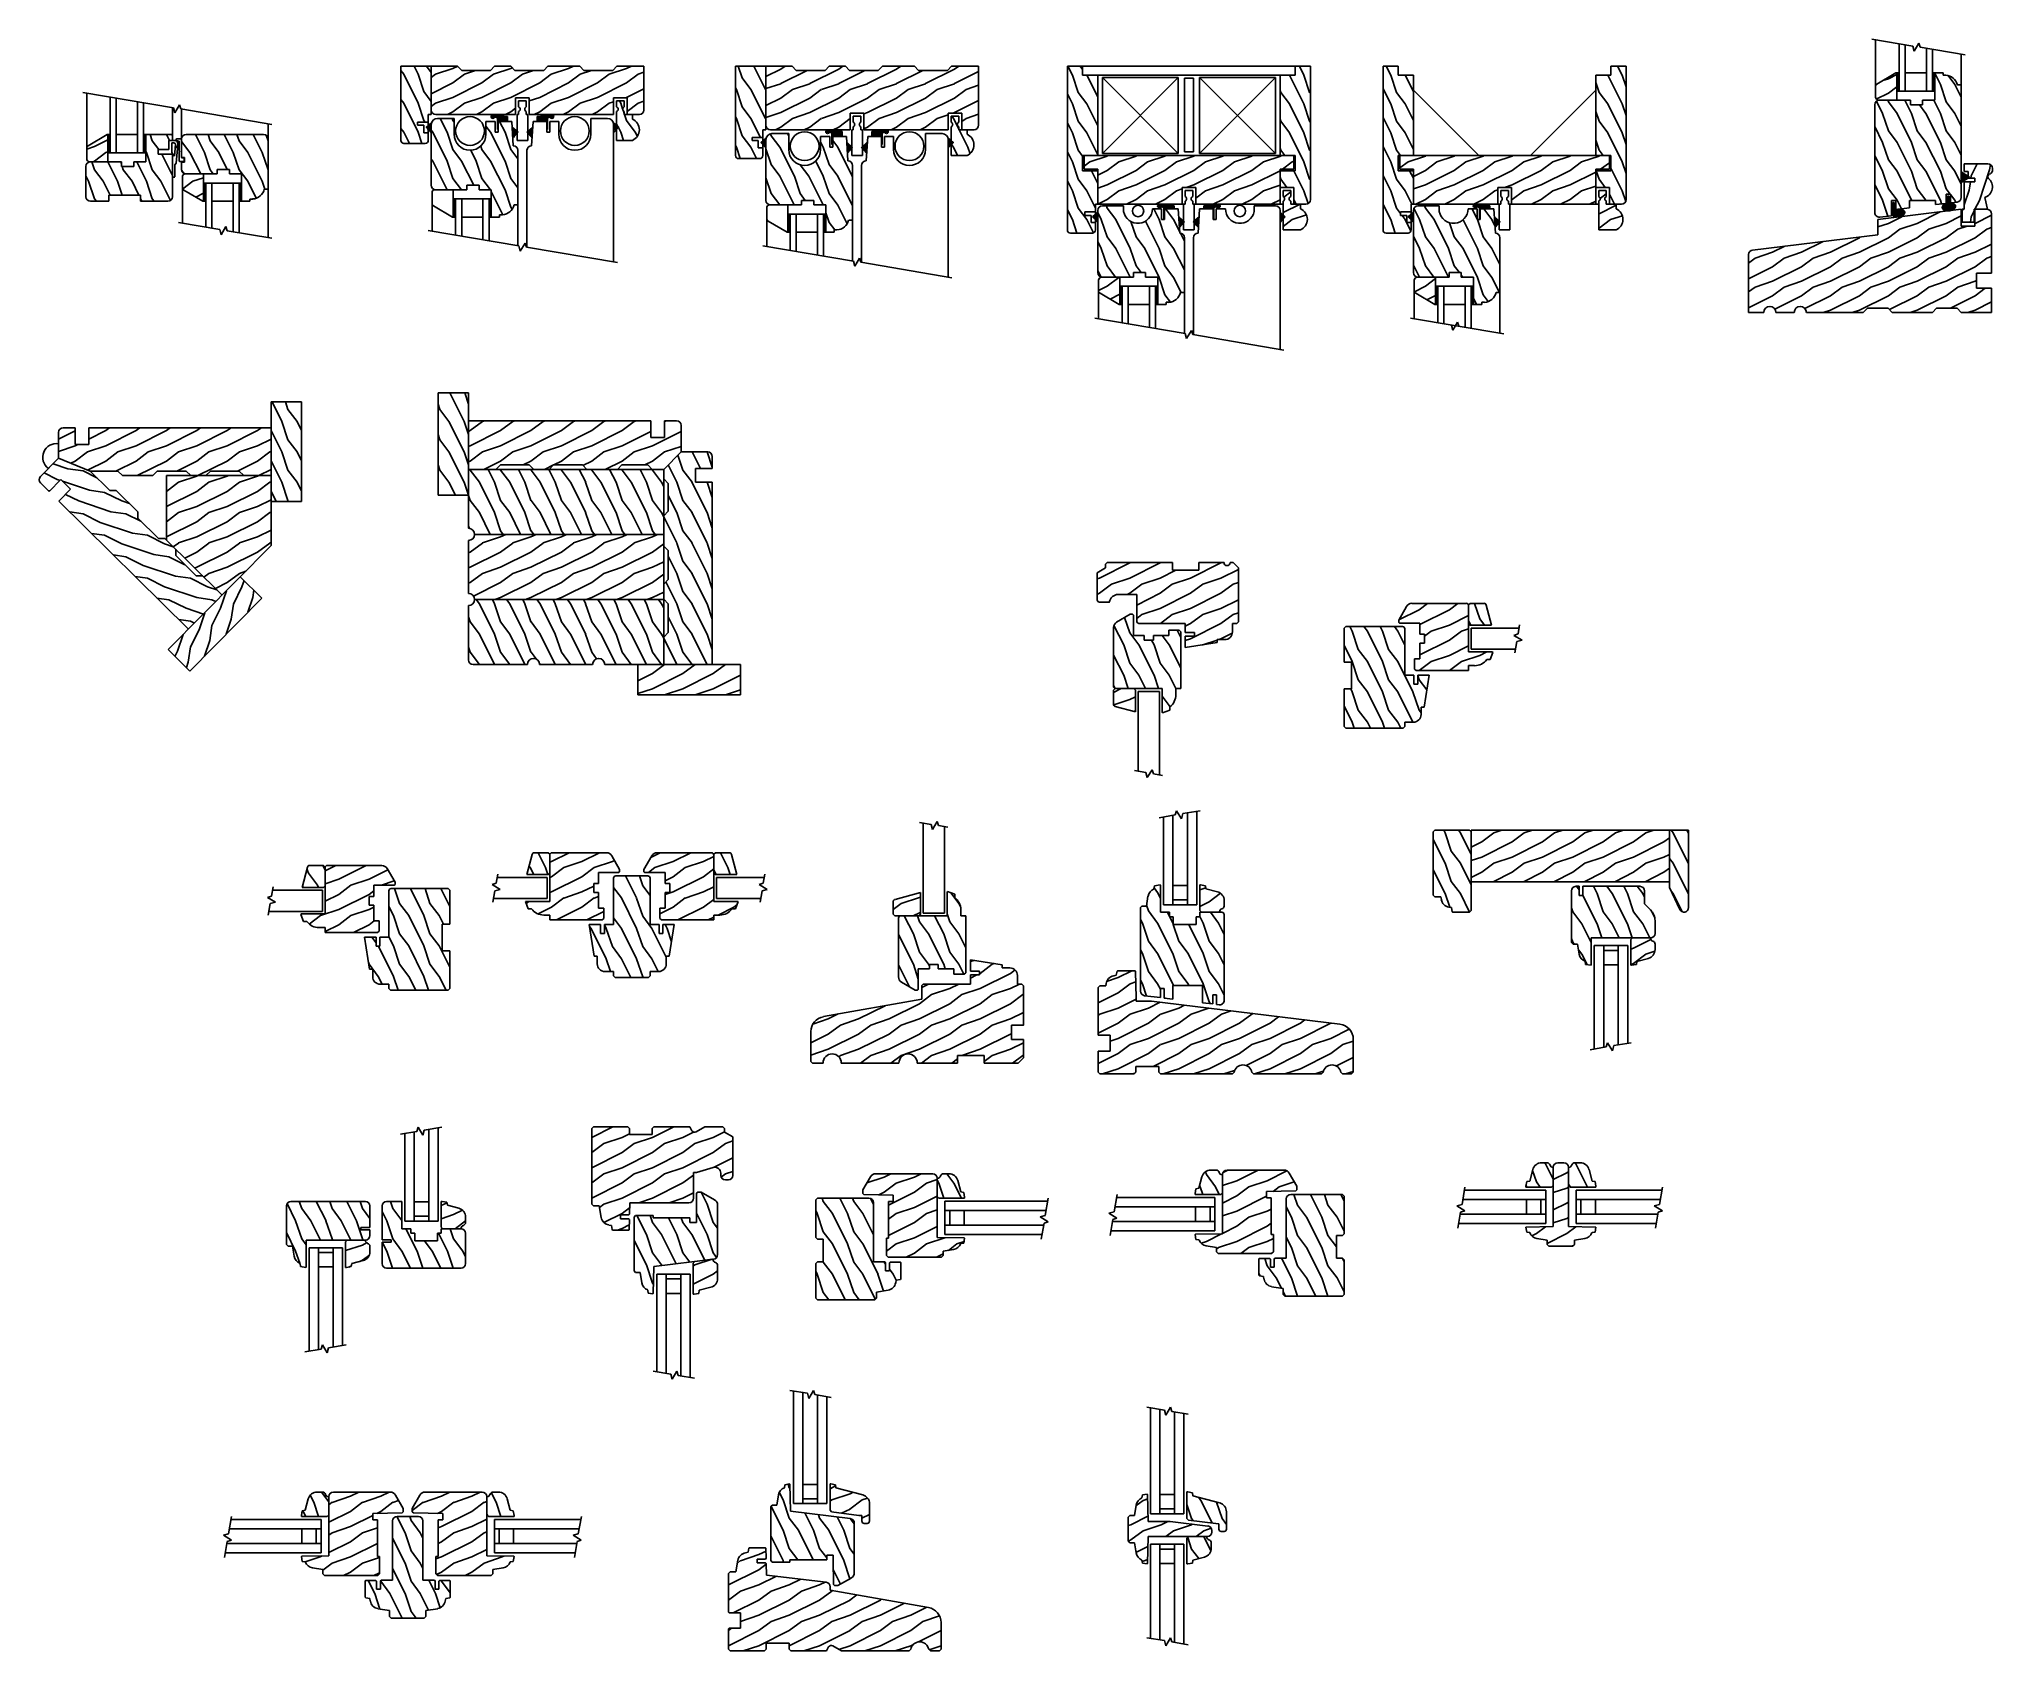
# Model space of a CAD drawing. Extents: x 316 to 1603, y -670 to 392.
import ezdxf

# ---------------------------------------------------------------- set-up
doc = ezdxf.new("R2010")
doc.units = 0
doc.header["$MEASUREMENT"] = 0
doc.layers.get('0').update_dxf_attribs({"linetype": 'CONTINUOUS'})
for name, color, linetype in [('FINE', 101, 'CONTINUOUS'), ('HATCH', 101, 'CONTINUOUS'), ('MED', 22, 'CONTINUOUS')]:
    doc.layers.add(name, color=color, linetype=linetype)
pattern_1 = [(216.8699, (-268.4746, -412.817), (57.149998, 38.100002), [9.525, -85.725]), (206.5651, (-257.045, -418.532), (-19.04998, -19.05002), [21.29855, -21.29855]), (198.4349, (-257.0446, -428.057), (-38.10001, -19.04997), [12.0483, -48.1931])]
pattern_2 = [(306.8699, (-295.1446, -424.247), (-38.100002, 57.149998), [9.525, -85.725]), (296.5651, (-289.43, -412.817), (19.05002, -19.04998), [21.29855, -21.29855]), (288.4349, (-279.9046, -412.817), (19.04997, -38.10001), [12.0483, -48.1931])]
pattern_3 = [(57, (-276.0946, -431.8669), (-0.8386706, 0.544639), [])]
pattern_4 = [(122, (-276.0946, -431.8669), (-0.848048, -0.5299193), [])]
pattern_5 = [(306.8699, (-573.4437, -376.6045), (-38.100002, 57.149998), [9.525, -85.725]), (296.5651, (-567.729, -365.1745), (19.050025, -19.04998), [21.29855, -21.29855]), (288.4349, (-558.204, -365.1745), (19.04997, -38.10001), [12.0483, -48.1931])]
pattern_6 = [(122, (-554.3937, -384.2245), (-0.8480481, -0.5299193), [])]
pattern_7 = [(57, (-554.3937, -384.2245), (-0.8386706, 0.544639), [])]
pattern_8 = [(306.8699, (-573.4437, -366.6045), (-38.100002, 57.149998), [9.525, -85.725]), (296.5651, (-567.729, -355.1745), (19.050025, -19.04998), [21.29855, -21.29855]), (288.4349, (-558.204, -355.1745), (19.04997, -38.10001), [12.0483, -48.1931])]
pattern_9 = [(122, (-554.3937, -374.2245), (-0.8480481, -0.5299193), [])]
pattern_10 = [(57, (-554.3937, -374.2245), (-0.8386706, 0.544639), [])]
pattern_11 = [(306.8699, (-295.1446, -424.247), (-38.100002, 57.149998), [9.525, -85.725]), (296.5651, (-289.43, -412.817), (19.05002, -19.04998), [21.29855, -21.29855]), (288.4349, (-279.9046, -412.817), (19.04997, -38.10001), [12.0483, -48.1931])]
pattern_12 = [(216.8699, (-268.4746, 19.05), (57.15, 38.100002), [9.525, -85.725]), (206.565, (-257.045, 13.335), (-19.04998, -19.05002), [21.29855, -21.29855]), (198.4349, (-257.0446, 3.81), (-38.10001, -19.04997), [12.0483, -48.1931])]
pattern_13 = [(122, (-276.0946, 0), (-0.848048, -0.5299193), [])]
pattern_14 = [(216.8699, (-268.4746, -197.0817), (57.15, 38.100002), [9.525, -85.725]), (206.565, (-257.045, -202.797), (-19.04998, -19.05002), [21.29855, -21.29855]), (198.4349, (-257.0446, -212.3217), (-38.10001, -19.04997), [12.0483, -48.1931])]
pattern_15 = [(57, (-276.0946, -216.1317), (-0.8386706, 0.544639), [])]
pattern_16 = [(306.87, (-20, 8), (-40, 60), [10, -90]), (296.565, (-14, 20), (20.00003, -20), [22.3607, -22.3607]), (288.435, (-4, 20), (19.99997, -40), [12.6491, -50.5964])]
pattern_17 = [(216.87, (8, 20), (60, 40), [10, -90]), (206.565, (20, 14), (-20, -20.00003), [22.3607, -22.3607]), (198.435, (20, 4), (-40, -19.99997), [12.6491, -50.5964])]
pattern_18 = [(216.8699, (-1097.778, -27.125), (59.999998, 40.000002), [10, -90]), (206.5651, (-1085.778, -33.125), (-19.99998, -20.000026), [22.36068, -22.36068]), (198.4349, (-1085.778, -43.125), (-40.00001, -19.999968), [12.64912, -50.59644])]

# ---------------------------------------------------------------- blocks, each defined once
blk = doc.blocks.new('MWCBSJ')
at = {"layer": 'HATCH'}
h = blk.add_hatch(dxfattribs=at)
h.set_pattern_fill('WOOD_1', color=256, scale=19.05, angle=90, style=0, pattern_type=2)
h.set_pattern_definition(pattern_2)
h.paths.add_polyline_path([(0, -108, 0.414214), (2, -110), (16.5, -110, 0.414214), (18.5, -108), (18.5, -103), (15.6, -103), (15.6, -98.5), (11.5, -98.5), (11.5, -96), (18.5, -96), (18.5, -91), (20, -91), (20, -69), (10, -69), (10, -59), (20, -59), (20, -6), (10, -6), (10, 0), (0, 0)])
h = blk.add_hatch(dxfattribs=at)
h.set_pattern_fill('WOOD_1', color=256, scale=19.05, angle=90, style=0, pattern_type=2)
h.set_pattern_definition(pattern_2)
h.paths.add_polyline_path([(160, 0), (150, 0), (150, -6), (140, -6), (140, -59), (150, -59), (150, -69), (140, -69), (140, -80), (149, -80), (149, -91), (157, -91, 0.414214), (160, -88)])
h = blk.add_hatch(dxfattribs=at)
h.set_pattern_fill('WOOD_1', color=256, scale=19.05, style=0, pattern_type=2)
h.set_pattern_definition(pattern_1)
h.paths.add_polyline_path([(11, -59), (11, -68), (20, -68), (20, -91), (75.5, -91), (75.5, -80), (84.5, -80), (84.5, -91), (140, -91), (140, -80), (140, -68), (149, -68), (149, -59)])
h = blk.add_hatch(dxfattribs=at)
h.set_pattern_fill('WOOD_1', color=256, scale=19.05, style=0, pattern_type=2)
h.set_pattern_definition(pattern_1)
h.paths.add_polyline_path([(143.4, -99.3), (142, -100.8), (142, -108), (153.5, -108, 0.646484), (153.5, -94), (153.5, -91), (147, -91), (147, -89, -0.697476), (147, -86), (147, -82), (142, -82), (142, -86, -0.697476), (142, -89), (142, -91), (142, -98)])
h = blk.add_hatch(dxfattribs=at)
h.set_pattern_fill('_USER', color=256, angle=122, style=0, pattern_type=0)
h.set_pattern_definition(pattern_4)
h.paths.add_polyline_path([(20, -96.3), (16.6, -99.3), (20, -103)])
h = blk.add_hatch(dxfattribs=at)
h.set_pattern_fill('WOOD_1', color=256, scale=19.05, angle=90, style=0, pattern_type=2)
h.set_pattern_definition(pattern_2)
h.paths.add_polyline_path([(37, -95.9), (37, -92.1), (23, -92.1, 0.414214), (20, -95.1), (20, -136.1, 0.414214), (23, -139.1), (24, -139.1), (43.5, -139.1), (43.5, -136.1), (51.5, -136.1), (51.5, -139.1), (59.5, -139.1), (59.5, -157.1), (65, -157.1), (65, -155.6), (66.8, -155.6, 0.328221), (74.5, -149.1), (77, -149.1), (77, -119.1), (77, -113.1, 0.414214), (74, -110.1), (73, -94.1), (64, -94.1), (64, -101.1), (62, -101.1), (62, -94.1), (56, -94.1, -0.900257)])
h = blk.add_hatch(dxfattribs=at)
h.set_pattern_fill('_USER', color=256, angle=57, style=0, pattern_type=0)
h.set_pattern_definition(pattern_3)
h.paths.add_polyline_path([(70.2, -92.2), (61.2, -91.3, 2.519165), (61.7, -92.8), (63.5, -93.1), (63.5, -100.8), (64, -100.8), (64, -95.5), (64, -94.1), (70.2, -94.1)])
h = blk.add_hatch(dxfattribs=at)
h.set_pattern_fill('_USER', color=256, angle=57, style=0, pattern_type=0)
h.set_pattern_definition(pattern_3)
h.paths.add_polyline_path([(73.3, -99.3), (73.8, -106.3), (77.1, -102.6)])
h = blk.add_hatch(dxfattribs=at)
h.set_pattern_fill('_USER', color=256, angle=122, style=0, pattern_type=0)
h.set_pattern_definition(pattern_4)
h.paths.add_polyline_path([(86.2, -106.3), (86.7, -99.3), (82.9, -102.6)])
h = blk.add_hatch(dxfattribs=at)
h.set_pattern_fill('_USER', color=256, angle=122, style=0, pattern_type=0)
h.set_pattern_definition(pattern_4)
h.paths.add_polyline_path([(98.8, -91.3), (89.8, -92.2), (89.8, -94.1), (96, -94.1), (96, -100.8), (96.5, -100.8), (96.5, -93.1), (98.3, -92.8, 2.519165)])
h = blk.add_hatch(dxfattribs=at)
h.set_pattern_fill('_USER', color=256, angle=57, style=0, pattern_type=0)
h.set_pattern_definition(pattern_3)
h.paths.add_polyline_path([(140, -103), (143.4, -99.3), (140, -96.3)])
h = blk.add_hatch(dxfattribs=at)
h.set_pattern_fill('WOOD_1', color=256, scale=19.05, style=0, pattern_type=2)
h.set_pattern_definition(pattern_1)
h.paths.add_polyline_path([(34.5, -145.1), (34.5, -139.1), (24, -139.1), (22.5, -139.1, 0.414214), (20.5, -141.1), (20.5, -148, 0.264909), (21.5, -149.7), (34, -157.1), (34.5, -157.1)])
h = blk.add_hatch(dxfattribs=at)
h.set_pattern_fill('_USER', color=256, angle=57, style=0, pattern_type=0)
h.set_pattern_definition(pattern_3)
h.paths.add_polyline_path([(36, -145.1), (34.5, -145.1), (34.5, -157.1), (36, -157.1)])
h.paths.add_polyline_path([(59.5, -145.1), (58, -145.1), (58, -157.1), (59.5, -157.1)])
at = {"layer": 'FINE'}
for p, q in [((23, -57.6), (23, -7.6)), ((73, -7.6), (23, -57.6)), ((73, -57.6), (23, -7.6)), ((23, -7.6), (73, -7.6)), ((73, -57.6), (73, -7.6)), ((87, -57.6), (87, -7.6)), ((87, -7.6), (137, -57.6)), ((87, -57.6), (137, -7.6)), ((137, -7.6), (87, -7.6)), ((137, -57.6), (137, -7.6)), ((23, -57.6), (73, -57.6)), ((137, -57.6), (87, -57.6)), ((40, -145.1), (40, -169.7)), ((54, -145.1), (54, -172.1)), ((54, -157.1), (40, -157.1))]:
    blk.add_line(p, q, dxfattribs=at)
at = {"layer": 'MED'}
for p, q in [((0, 0), (150, 0)), ((0, 0), (0, -108)), ((10, 0), (10, -6)), ((150, -6), (150, 0)), ((150, 0), (160, 0)), ((160, 0), (160, -88)), ((10, -6), (140, -6)), ((20, -59), (20, -6)), ((77, -56.6), (77, -8)), ((83, -8), (77, -8)), ((83, -56.6), (83, -8)), ((140, -59), (140, -6)), ((140, -6), (150, -6)), ((150, -59), (10, -59)), ((10, -69), (10, -59)), ((11, -68), (11, -59)), ((83, -56.6), (77, -56.6)), ((149, -68), (149, -59)), ((150, -69), (150, -59)), ((10, -69), (20, -69)), ((11, -68), (20, -68)), ((20, -91), (20, -68)), ((149, -68), (140, -68)), ((140, -80), (140, -68)), ((150, -69), (140, -69)), ((75.5, -80), (75.5, -91)), ((75.5, -80), (84.5, -80)), ((77.5, -82), (77.5, -86)), ((77.5, -82), (82.5, -82)), ((77.5, -89), (77.5, -91)), ((82.5, -82), (82.5, -86)), ((82.5, -89), (82.5, -91)), ((84.5, -80), (84.5, -91)), ((140, -80), (149, -80)), ((140, -80), (140, -91)), ((142, -82), (142, -86)), ((142, -82), (147, -82)), ((142, -89), (142, -91)), ((147, -82), (147, -86)), ((147, -89), (147, -91)), ((149, -80), (149, -91)), ((11.5, -98.5), (11.5, -96)), ((11.5, -96), (18.5, -96)), ((11.5, -98.5), (15.6, -98.5)), ((15.6, -98.5), (15.6, -103)), ((20, -96.3), (16.6, -99.3)), ((20, -103), (16.6, -99.3)), ((18.5, -91), (20, -91)), ((18.5, -97.6), (18.5, -91)), ((18.5, -108), (18.5, -101.4)), ((20, -91), (77.5, -91)), ((20, -136.1), (20, -95.1)), ((23, -92.1), (37, -92.1)), ((37, -92.1), (37, -95.9)), ((56, -94.1), (62, -94.1)), ((61.2, -91.3), (70.2, -92.2)), ((63.5, -93.1), (61.7, -92.8)), ((62, -94.1), (62, -101.1)), ((62, -101.1), (64, -101.1)), ((63.5, -100.8), (63.5, -93.1)), ((64, -100.8), (63.5, -100.8)), ((64, -101.1), (64, -94.1)), ((64, -94.1), (73, -94.1)), ((64, -95.5), (64, -100.8)), ((70.2, -92.2), (70.2, -94.1)), ((73, -94.1), (74, -110.1)), ((73.3, -99.3), (77.1, -102.6)), ((73.8, -106.3), (77.1, -102.6)), ((76.5, -91), (76.5, -102.1)), ((82.5, -91), (142, -91)), ((86.7, -99.3), (82.9, -102.6)), ((86.2, -106.3), (82.9, -102.6)), ((83.5, -91), (83.5, -102.1)), ((86, -110.1), (87, -94.1)), ((96, -94.1), (87, -94.1)), ((98.8, -91.3), (89.8, -92.2)), ((89.8, -92.2), (89.8, -94.1)), ((96, -94.1), (96, -101.1)), ((96, -95.5), (96, -100.8)), ((96, -100.8), (96.5, -100.8)), ((98, -101.1), (96, -101.1)), ((96.5, -93.1), (98.3, -92.8)), ((96.5, -100.8), (96.5, -93.1)), ((104, -94.1), (98, -94.1)), ((98, -94.1), (98, -101.1)), ((123, -92.1), (123, -95.9)), ((137, -92.1), (123, -92.1)), ((140, -95.1), (140, -186.7)), ((140, -96.3), (143.4, -99.3)), ((140, -103), (143.4, -99.3)), ((142, -91), (142, -98)), ((142, -100.8), (142, -108)), ((147, -91), (157, -91)), ((153.5, -91), (153.5, -94)), ((2, -110), (16.5, -110)), ((15.6, -103), (18.5, -103)), ((76.5, -103.3), (76.5, -108)), ((76.5, -108), (83.5, -108)), ((77, -113.1), (77, -119.1)), ((83, -113.1), (83, -177)), ((83.5, -103.3), (83.5, -108)), ((142, -108), (153.5, -108)), ((77, -119.1), (77, -149.1)), ((20.5, -141.1), (20.5, -148)), ((22.5, -139.1), (34.5, -139.1)), ((23.5, -139.1), (22.8, -139.1)), ((24, -139.1), (23, -139.1)), ((23.5, -139.1), (24, -139.1)), ((43.5, -139.1), (24, -139.1)), ((31.8, -139.1), (32.8, -139.1)), ((34.5, -139.1), (34.5, -157.1)), ((51.5, -136.1), (43.5, -136.1)), ((43.5, -136.1), (43.5, -139.1)), ((51.5, -139.1), (51.5, -136.1)), ((59.5, -139.1), (51.5, -139.1)), ((59.5, -157.1), (59.5, -139.1)), ((20.5, -148), (20.5, -166.4)), ((34, -157.1), (21.5, -149.7)), ((36, -145.1), (34.5, -145.1)), ((34.5, -145.1), (34.5, -157.1)), ((36, -157.1), (36, -145.1)), ((36, -145.1), (36, -169.1)), ((58, -145.1), (36, -145.1)), ((58, -145.1), (58, -157.1)), ((59.5, -145.1), (58, -145.1)), ((77, -149.1), (74.5, -149.1)), ((77, -149.1), (77, -176)), ((18, -166), (77.6, -176.1)), ((34.5, -157.1), (34, -157.1)), ((34.5, -157.1), (36, -157.1)), ((58, -157.1), (59.5, -157.1)), ((58, -157.1), (58, -172.8)), ((65, -157.1), (59.5, -157.1)), ((66.8, -155.6), (65, -155.6)), ((65, -155.6), (65, -157.1)), ((77.6, -176.1), (78.5, -179.5)), ((78.5, -179.5), (81.7, -174.2)), ((81.7, -174.2), (82.6, -176.9)), ((82.6, -176.9), (142.5, -187.1))]:
    blk.add_line(p, q, dxfattribs=at)
for centre in [(46.5, -95.5), (113.5, -95.5)]:
    blk.add_circle(centre, 3.75, dxfattribs=at)
for centre, radius, start, end in [((76.9, -87.5), 1.6, 290.2103, 69.7897), ((83.1, -87.5), 1.6, 110.2103, 249.7897), ((141.4, -87.5), 1.6, 290.2103, 69.7897), ((147.6, -87.5), 1.6, 110.2103, 249.7897), ((157, -88), 3, 270, 0), ((23, -95.1), 3, 90, 180), ((46.4, -94), 9.59, 191.3409, 359.3223), ((60.6, -92.3), 1.22, 63.4193, 336.8155), ((99.4, -92.3), 1.22, 203.1845, 116.5807), ((113.6, -94), 9.59, 180.6774, 348.6594), ((137, -95.1), 3, 0, 90), ((150.3, -101), 7.68, 294.2359, 65.7641), ((2, -108), 2, 180, 270), ((16.5, -108), 2, 270, 0), ((74, -113.1), 3, 0, 90), ((86, -113.1), 3, 90, 180), ((23, -136.1), 3, 180, 270), ((22.5, -141.1), 2, 90, 180), ((22.5, -148), 2, 180, 239.3493), ((66.2, -147.2), 8.5, 273.8278, 346.5114)]:
    blk.add_arc(centre, radius, start, end, dxfattribs=at)
blk = doc.blocks.new('MWCSJ44')
at = {"layer": 'HATCH'}
h = blk.add_hatch(dxfattribs=at)
h.set_pattern_fill('WOOD_1', color=256, scale=19.05, angle=90, style=0, pattern_type=2)
h.set_pattern_definition(pattern_5)
h.paths.add_polyline_path([(0, -59, 0.414214), (2, -61), (16, -61, 0.414214), (18, -59), (18, -54), (15, -54), (15, -49), (11, -49), (11, -47), (18, -47), (18, -42), (20, -42), (20, 0), (0, 0)])
h.paths.add_polyline_path([(143.4, -50.3), (142, -51.8), (142, -59), (152.5, -59, 0.646484), (152.5, -45), (152.5, -42), (147, -42), (147, -40, -0.697476), (147, -37), (147, -33), (142, -33), (142, -37, -0.697476), (142, -40), (142, -49)])
h = blk.add_hatch(dxfattribs=at)
h.set_pattern_fill('WOOD_1', color=256, scale=19.05, style=0, pattern_type=2)
h.set_pattern_definition([(216.8699, (-826.1944, -365.1745), (57.149998, 38.100002), [9.525, -85.725]), (206.5651, (-814.764, -370.8895), (-19.049984, -19.050025), [21.29855, -21.29855]), (198.4349, (-814.7644, -380.4145), (-38.10001, -19.04997), [12.0483, -48.1931])])
h.paths.add_polyline_path([(84.5, -31), (84.5, -42), (140, -42), (140, -31), (149, -31), (149, -42), (157, -42, 0.414214), (160, -39), (160, 0), (142.2, 0), (139.5, -3), (120.5, -3), (117.8, 0), (96.7, 0), (94, -3), (75, -3), (72.3, 0), (61.7, 0), (59, -3), (40, -3), (37.3, 0), (20, 0), (20, -39, 0.414214), (23, -42), (75.5, -42), (75.5, -31)])
h = blk.add_hatch(dxfattribs=at)
h.set_pattern_fill('_USER', color=256, angle=122, style=0, pattern_type=0)
h.set_pattern_definition(pattern_6)
h.paths.add_polyline_path([(16.6, -50.3), (20, -54), (20, -48.5, -0.092181), (20.3, -47.1)])
h.paths.add_polyline_path([(89.8, -43.2), (89.8, -46.5), (96, -46.5), (96, -51.8), (96.5, -51.8), (96.5, -44.1), (98.3, -43.8, 2.519165), (98.8, -42.3)])
h = blk.add_hatch(dxfattribs=at)
h.set_pattern_fill('WOOD_1', color=256, scale=19.05, angle=90, style=0, pattern_type=2)
h.set_pattern_definition(pattern_5)
h.paths.add_polyline_path([(51.5, -88.5), (51.5, -91.5), (59.5, -91.5), (59.5, -109.5), (65, -109.5), (65, -108), (66.8, -108, 0.328321), (74.5, -101.5), (77, -101.5), (77, -71.5), (77, -65.5, 0.414214), (74, -62.5), (73, -46.5), (64, -46.5), (64, -53.5), (62, -53.5), (62, -46.5), (56, -46.5), (56, -55, -1), (35, -55), (35, -44.5), (24, -44.5, 0.414214), (20, -48.5), (20, -71.5), (20, -88.5, 0.414214), (23, -91.5), (23.5, -91.5), (24, -91.5), (34.5, -91.5), (43.5, -91.5), (43.5, -88.5)])
h = blk.add_hatch(dxfattribs=at)
h.set_pattern_fill('_USER', color=256, angle=57, style=0, pattern_type=0)
h.set_pattern_definition(pattern_7)
h.paths.add_polyline_path([(70.2, -46.5), (70.2, -43.2), (61.2, -42.3, 2.519165), (61.7, -43.8), (63.5, -44.1), (63.5, -51.8), (64, -51.8), (64, -46.5)])
h.paths.add_polyline_path([(143.4, -50.3), (139.7, -47.1, -0.092181), (140, -48.5), (140, -54)])
h = blk.add_hatch(dxfattribs=at)
h.set_pattern_fill('_USER', color=256, angle=57, style=0, pattern_type=0)
h.set_pattern_definition(pattern_7)
h.paths.add_polyline_path([(77.1, -53.6), (73.2, -50.2), (73.7, -57.4)])
h = blk.add_hatch(dxfattribs=at)
h.set_pattern_fill('_USER', color=256, angle=122, style=0, pattern_type=0)
h.set_pattern_definition(pattern_6)
h.paths.add_polyline_path([(86.8, -50.2), (82.9, -53.6), (86.3, -57.4)])
h = blk.add_hatch(dxfattribs=at)
h.set_pattern_fill('_USER', color=256, angle=57, style=0, pattern_type=0)
h.set_pattern_definition([(57, (-276.0946, -384.2245), (-0.8386706, 0.544639), [])])
h.paths.add_polyline_path([(36, -97.5), (34.5, -97.5), (34.5, -109.5), (36, -109.5)])
h.paths.add_polyline_path([(58, -109.5), (59.5, -109.5), (59.5, -97.5), (58, -97.5)])
at = {"layer": 'FINE'}
for p, q in [((40, -97.5), (40, -122.1)), ((54, -97.5), (54, -124.5)), ((54, -109.5), (40, -109.5))]:
    blk.add_line(p, q, dxfattribs=at)
at = {"layer": 'MED'}
for p, q in [((0, 0), (37.3, 0)), ((0, 0), (0, -59)), ((20, 0), (20, -42)), ((40, -3), (37.3, 0)), ((59, -3), (61.7, 0)), ((61.7, 0), (72.3, 0)), ((75, -3), (72.3, 0)), ((94, -3), (96.7, 0)), ((96.7, 0), (117.8, 0)), ((120.5, -3), (117.8, 0)), ((139.5, -3), (142.2, 0)), ((142.2, 0), (160, 0)), ((160, -39), (160, 0)), ((40, -3), (59, -3)), ((75, -3), (94, -3)), ((120.5, -3), (139.5, -3)), ((75.5, -31), (75.5, -42)), ((75.5, -31), (84.5, -31)), ((77.5, -33), (82.5, -33)), ((77.5, -33), (77.5, -37)), ((82.5, -33), (82.5, -37)), ((84.5, -31), (84.5, -42)), ((140, -31), (140, -42)), ((140, -31), (149, -31)), ((142, -33), (142, -37)), ((142, -33), (147, -33)), ((147, -33), (147, -37)), ((149, -31), (149, -42)), ((11, -49), (11, -47)), ((11, -47), (18, -47)), ((11, -49), (15, -49)), ((15, -54), (15, -49)), ((20.3, -47.1), (16.6, -50.3)), ((20, -54), (16.6, -50.3)), ((18, -49), (18, -42)), ((18, -42), (20, -42)), ((20, -71.5), (20, -48.5)), ((23, -42), (75.5, -42)), ((24, -44.5), (35, -44.5)), ((35, -55), (35, -44.5)), ((56, -46.5), (62, -46.5)), ((56, -46.5), (56, -55)), ((61.2, -42.3), (70.2, -43.2)), ((63.5, -44.1), (61.7, -43.8)), ((62, -46.5), (62, -53.5)), ((63.5, -51.8), (63.5, -44.1)), ((64, -46.5), (64, -51.8)), ((64, -46.5), (73, -46.5)), ((64, -46.5), (64, -53.5)), ((70.2, -43.2), (70.2, -46.5)), ((73, -46.5), (74, -62.5)), ((73.2, -50.2), (77.1, -53.6)), ((76.5, -42), (76.5, -53.1)), ((76.5, -42), (77.5, -42)), ((77.5, -40), (77.5, -42)), ((82.5, -40), (82.5, -42)), ((82.5, -42), (83.5, -42)), ((86.7, -50.2), (82.9, -53.6)), ((83.5, -42), (83.5, -53.1)), ((84.5, -42), (140, -42)), ((87, -46.5), (86, -62.5)), ((96, -46.5), (87, -46.5)), ((98.8, -42.3), (89.8, -43.2)), ((89.8, -43.2), (89.8, -46.5)), ((96, -46.5), (96, -51.8)), ((96, -46.5), (96, -53.5)), ((96.5, -44.1), (98.3, -43.8)), ((96.5, -51.8), (96.5, -44.1)), ((98, -46.5), (98, -53.5)), ((104, -46.5), (98, -46.5)), ((104, -46.5), (104, -55)), ((125, -55), (125, -44.5)), ((136, -44.5), (125, -44.5)), ((139.7, -47.1), (143.4, -50.3)), ((140, -139), (140, -48.5)), ((140, -54), (143.4, -50.3)), ((142, -40), (142, -49)), ((147, -40), (147, -42)), ((147, -42), (157, -42)), ((152.5, -42), (152.5, -45)), ((2, -61), (16, -61)), ((15, -54), (18, -54)), ((18, -59), (18, -51.8)), ((62, -53.5), (64, -53.5)), ((64, -51.8), (63.5, -51.8)), ((73.7, -57.4), (77.1, -53.6)), ((76.5, -54.3), (76.5, -59)), ((76.5, -59), (83.5, -59)), ((86.3, -57.4), (82.9, -53.6)), ((83.5, -54.3), (83.5, -59)), ((96, -51.8), (96.5, -51.8)), ((98, -53.5), (96, -53.5)), ((142, -51.8), (142, -59)), ((142, -59), (152.5, -59)), ((20, -88.5), (20, -71.5)), ((77, -65.5), (77, -71.5)), ((77, -101.5), (77, -71.5)), ((83, -65.5), (83, -129.4)), ((43.5, -88.5), (51.5, -88.5)), ((43.5, -88.5), (43.5, -91.5)), ((51.5, -91.5), (51.5, -88.5)), ((20.5, -93.5), (20.5, -100.4)), ((20.5, -100.4), (20.5, -118.8)), ((34, -109.5), (21.5, -102.1)), ((22.5, -91.5), (34.5, -91.5)), ((23.5, -91.5), (22.8, -91.5)), ((23.5, -91.5), (24, -91.5)), ((43.5, -91.5), (24, -91.5)), ((31.8, -91.5), (32.8, -91.5)), ((34.5, -91.5), (34.5, -109.5)), ((34.5, -97.5), (34.5, -109.5)), ((36, -97.5), (34.5, -97.5)), ((58, -97.5), (36, -97.5)), ((36, -97.5), (36, -121.4)), ((36, -109.5), (36, -97.5)), ((59.5, -91.5), (51.5, -91.5)), ((59.5, -97.5), (58, -97.5)), ((58, -97.5), (58, -109.5)), ((59.5, -109.5), (59.5, -91.5)), ((59.5, -109.5), (59.5, -97.5)), ((74.5, -101.5), (77, -101.5)), ((77, -101.5), (77, -128.4)), ((34.5, -109.5), (34, -109.5)), ((34.5, -109.5), (36, -109.5)), ((58, -109.5), (58, -125.1)), ((58, -109.5), (59.5, -109.5)), ((59.5, -109.5), (65, -109.5)), ((66.8, -108), (65, -108)), ((65, -109.5), (65, -108)), ((18, -118.4), (77.6, -128.5)), ((77.6, -128.5), (78.5, -131.9)), ((78.5, -131.9), (81.7, -126.6)), ((81.7, -126.6), (82.6, -129.3)), ((82.6, -129.3), (142.5, -139.5))]:
    blk.add_line(p, q, dxfattribs=at)
for centre in [(45.5, -52.8), (114.5, -52.8)]:
    blk.add_circle(centre, 9.5, dxfattribs=at)
for centre, radius, start, end in [((76.9, -38.5), 1.6, 290.2103, 69.7897), ((83.1, -38.5), 1.6, 110.2103, 249.7897), ((141.4, -38.5), 1.6, 290.2103, 69.7897), ((147.6, -38.5), 1.6, 110.2103, 249.7897), ((23, -39), 3, 180, 270), ((24, -48.5), 4, 90, 180), ((60.6, -43.3), 1.22, 63.4193, 336.8155), ((99.4, -43.3), 1.22, 203.1845, 116.5807), ((136, -48.5), 4, 0, 90), ((149.3, -52), 7.68, 294.2359, 65.7641), ((157, -39), 3, 270, 0), ((2, -59), 2, 180, 270), ((16, -59), 2, 270, 0), ((45.5, -55), 10.5, 180, 0), ((74, -65.5), 3, 0, 90), ((86, -65.5), 3, 90, 180), ((114.5, -55), 10.5, 180, 0), ((23, -88.5), 3, 180, 270), ((22.5, -93.5), 2, 90, 180), ((22.5, -100.4), 2, 180, 239.3493), ((66.2, -99.5), 8.5, 273.8174, 346.5218)]:
    blk.add_arc(centre, radius, start, end, dxfattribs=at)
blk = doc.blocks.new('MWCSJ34')
at = {"layer": 'HATCH'}
h = blk.add_hatch(dxfattribs=at)
h.set_pattern_fill('WOOD_1', color=256, scale=19.05, angle=90, style=0, pattern_type=2)
h.set_pattern_definition(pattern_8)
h.paths.add_polyline_path([(0, -49, 0.414214), (2, -51), (16, -51, 0.414214), (18, -49), (18, -44), (15, -44), (15, -39), (11, -39), (11, -37), (18, -37), (18, -32), (20, -32), (20, 0), (0, 0)])
h.paths.add_polyline_path([(143.4, -40.3), (142, -41.8), (142, -49), (152.5, -49, 0.646484), (152.5, -35), (152.5, -32), (147, -32), (147, -30, -0.697476), (147, -27), (147, -23), (142, -23), (142, -27, -0.697476), (142, -30), (142, -39)])
h = blk.add_hatch(dxfattribs=at)
h.set_pattern_fill('WOOD_1', color=256, scale=19.05, style=0, pattern_type=2)
h.set_pattern_definition([(216.8699, (-546.7737, -355.1745), (57.149998, 38.100002), [9.525, -85.725]), (206.5651, (-535.344, -360.8895), (-19.04998, -19.050025), [21.29855, -21.29855]), (198.4349, (-535.344, -370.4145), (-38.10001, -19.04997), [12.0483, -48.1931])])
h.paths.add_polyline_path([(75.5, -21), (84.5, -21), (84.5, -32), (140, -32), (140, -21), (149, -21), (149, -32), (157, -32, 0.414214), (160, -29), (160, 0), (142.2, 0), (139.5, -3), (120.5, -3), (117.8, 0), (96.7, 0), (94, -3), (75, -3), (72.3, 0), (61.7, 0), (59, -3), (40, -3), (37.3, 0), (20, 0), (20, -29, 0.414214), (23, -32), (75.5, -32)])
h = blk.add_hatch(dxfattribs=at)
h.set_pattern_fill('_USER', color=256, angle=122, style=0, pattern_type=0)
h.set_pattern_definition(pattern_9)
h.paths.add_polyline_path([(16.6, -40.3), (20, -44), (20, -38.5, -0.092181), (20.3, -37.1)])
h.paths.add_polyline_path([(89.8, -33.2), (89.8, -36.5), (96, -36.5), (96, -41.8), (96.5, -41.8), (96.5, -34.1), (98.3, -33.8, 2.519165), (98.8, -32.3)])
h = blk.add_hatch(dxfattribs=at)
h.set_pattern_fill('WOOD_1', color=256, scale=19.05, angle=90, style=0, pattern_type=2)
h.set_pattern_definition(pattern_8)
h.paths.add_polyline_path([(51.5, -78.5), (51.5, -81.5), (59.5, -81.5), (59.5, -99.5), (65, -99.5), (65, -98), (66.8, -98, 0.328321), (74.5, -91.5), (77, -91.5), (77, -61.5), (77, -55.5, 0.414214), (74, -52.5), (73, -36.5), (64, -36.5), (64, -43.5), (62, -43.5), (62, -36.5), (56, -36.5), (56, -45, -1), (35, -45), (35, -34.5), (24, -34.5, 0.414214), (20, -38.5), (20, -61.5), (20, -78.5, 0.414214), (23, -81.5), (23.5, -81.5), (24, -81.5), (34.5, -81.5), (43.5, -81.5), (43.5, -78.5)])
h = blk.add_hatch(dxfattribs=at)
h.set_pattern_fill('_USER', color=256, angle=57, style=0, pattern_type=0)
h.set_pattern_definition(pattern_10)
h.paths.add_polyline_path([(70.2, -36.5), (70.2, -33.2), (61.2, -32.3, 2.519165), (61.7, -33.8), (63.5, -34.1), (63.5, -41.8), (64, -41.8), (64, -36.5)])
h.paths.add_polyline_path([(143.4, -40.3), (139.7, -37.1, -0.092181), (140, -38.5), (140, -44)])
h = blk.add_hatch(dxfattribs=at)
h.set_pattern_fill('_USER', color=256, angle=57, style=0, pattern_type=0)
h.set_pattern_definition(pattern_10)
h.paths.add_polyline_path([(77.1, -43.6), (73.2, -40.2), (73.7, -47.4)])
h = blk.add_hatch(dxfattribs=at)
h.set_pattern_fill('_USER', color=256, angle=122, style=0, pattern_type=0)
h.set_pattern_definition(pattern_9)
h.paths.add_polyline_path([(86.8, -40.2), (82.9, -43.6), (86.3, -47.4)])
h = blk.add_hatch(dxfattribs=at)
h.set_pattern_fill('_USER', color=256, angle=57, style=0, pattern_type=0)
h.set_pattern_definition([(57, (-276.0946, -374.2245), (-0.8386706, 0.544639), [])])
h.paths.add_polyline_path([(36, -87.5), (34.5, -87.5), (34.5, -99.5), (36, -99.5)])
h.paths.add_polyline_path([(58, -99.5), (59.5, -99.5), (59.5, -87.5), (58, -87.5)])
at = {"layer": 'FINE'}
for p, q in [((40, -87.5), (40, -112.1)), ((54, -87.5), (54, -114.5)), ((54, -99.5), (40, -99.5))]:
    blk.add_line(p, q, dxfattribs=at)
at = {"layer": 'MED'}
for p, q in [((0, 0), (37.3, 0)), ((0, 0), (0, -49)), ((20, 0), (20, -32)), ((40, -3), (37.3, 0)), ((59, -3), (61.7, 0)), ((61.7, 0), (72.3, 0)), ((75, -3), (72.3, 0)), ((94, -3), (96.7, 0)), ((96.7, 0), (117.8, 0)), ((120.5, -3), (117.8, 0)), ((139.5, -3), (142.2, 0)), ((142.2, 0), (160, 0)), ((160, -29), (160, 0)), ((40, -3), (59, -3)), ((75, -3), (94, -3)), ((120.5, -3), (139.5, -3)), ((75.5, -21), (75.5, -32)), ((75.5, -21), (84.5, -21)), ((77.5, -23), (82.5, -23)), ((77.5, -23), (77.5, -27)), ((82.5, -23), (82.5, -27)), ((84.5, -21), (84.5, -32)), ((140, -21), (140, -32)), ((140, -21), (149, -21)), ((142, -23), (142, -27)), ((142, -23), (147, -23)), ((147, -23), (147, -27)), ((149, -21), (149, -32)), ((11, -39), (11, -37)), ((11, -37), (18, -37)), ((20.3, -37.1), (16.6, -40.3)), ((18, -39), (18, -32)), ((18, -32), (20, -32)), ((20, -61.5), (20, -38.5)), ((23, -32), (75.5, -32)), ((24, -34.5), (35, -34.5)), ((35, -45), (35, -34.5)), ((56, -36.5), (62, -36.5)), ((56, -36.5), (56, -45)), ((61.2, -32.3), (70.2, -33.2)), ((63.5, -34.1), (61.7, -33.8)), ((62, -36.5), (62, -43.5)), ((63.5, -41.8), (63.5, -34.1)), ((64, -36.5), (64, -41.8)), ((64, -36.5), (73, -36.5)), ((64, -36.5), (64, -43.5)), ((70.2, -33.2), (70.2, -36.5)), ((73, -36.5), (74, -52.5)), ((76.5, -32), (76.5, -43.1)), ((76.5, -32), (77.5, -32)), ((77.5, -30), (77.5, -32)), ((82.5, -30), (82.5, -32)), ((82.5, -32), (83.5, -32)), ((83.5, -32), (83.5, -43.1)), ((84.5, -32), (140, -32)), ((87, -36.5), (86, -52.5)), ((96, -36.5), (87, -36.5)), ((98.8, -32.3), (89.8, -33.2)), ((89.8, -33.2), (89.8, -36.5)), ((96, -36.5), (96, -41.8)), ((96, -36.5), (96, -43.5)), ((96.5, -34.1), (98.3, -33.8)), ((96.5, -41.8), (96.5, -34.1)), ((98, -36.5), (98, -43.5)), ((104, -36.5), (98, -36.5)), ((104, -36.5), (104, -45)), ((125, -45), (125, -34.5)), ((136, -34.5), (125, -34.5)), ((139.7, -37.1), (143.4, -40.3)), ((140, -129), (140, -38.5)), ((142, -30), (142, -39)), ((147, -30), (147, -32)), ((147, -32), (157, -32)), ((152.5, -32), (152.5, -35)), ((2, -51), (16, -51)), ((11, -39), (15, -39)), ((15, -44), (15, -39)), ((15, -44), (18, -44)), ((20, -44), (16.6, -40.3)), ((18, -49), (18, -41.8)), ((62, -43.5), (64, -43.5)), ((64, -41.8), (63.5, -41.8)), ((73.2, -40.2), (77.1, -43.6)), ((73.7, -47.4), (77.1, -43.6)), ((76.5, -44.3), (76.5, -49)), ((76.5, -49), (83.5, -49)), ((86.7, -40.2), (82.9, -43.6)), ((86.3, -47.4), (82.9, -43.6)), ((83.5, -44.3), (83.5, -49)), ((96, -41.8), (96.5, -41.8)), ((98, -43.5), (96, -43.5)), ((140, -44), (143.4, -40.3)), ((142, -41.8), (142, -49)), ((142, -49), (152.5, -49)), ((20, -78.5), (20, -61.5)), ((77, -55.5), (77, -61.5)), ((77, -91.5), (77, -61.5)), ((83, -55.5), (83, -119.4)), ((20.5, -83.5), (20.5, -90.4)), ((22.5, -81.5), (34.5, -81.5)), ((23.5, -81.5), (22.8, -81.5)), ((23.5, -81.5), (24, -81.5)), ((43.5, -81.5), (24, -81.5)), ((31.8, -81.5), (32.8, -81.5)), ((34.5, -81.5), (34.5, -99.5)), ((34.5, -87.5), (34.5, -99.5)), ((36, -87.5), (34.5, -87.5)), ((58, -87.5), (36, -87.5)), ((36, -87.5), (36, -111.4)), ((36, -99.5), (36, -87.5)), ((43.5, -78.5), (51.5, -78.5)), ((43.5, -78.5), (43.5, -81.5)), ((51.5, -81.5), (51.5, -78.5)), ((59.5, -81.5), (51.5, -81.5)), ((59.5, -87.5), (58, -87.5)), ((58, -87.5), (58, -99.5)), ((59.5, -99.5), (59.5, -81.5)), ((59.5, -99.5), (59.5, -87.5)), ((20.5, -90.4), (20.5, -108.8)), ((34, -99.5), (21.5, -92.1)), ((34.5, -99.5), (34, -99.5)), ((34.5, -99.5), (36, -99.5)), ((58, -99.5), (58, -115.1)), ((58, -99.5), (59.5, -99.5)), ((59.5, -99.5), (65, -99.5)), ((66.8, -98), (65, -98)), ((65, -99.5), (65, -98)), ((74.5, -91.5), (77, -91.5)), ((77, -91.5), (77, -118.4)), ((18, -108.4), (77.6, -118.5)), ((77.6, -118.5), (78.5, -121.9)), ((78.5, -121.9), (81.7, -116.6)), ((81.7, -116.6), (82.6, -119.3)), ((82.6, -119.3), (142.5, -129.5))]:
    blk.add_line(p, q, dxfattribs=at)
for centre in [(45.5, -42.8), (114.5, -42.8)]:
    blk.add_circle(centre, 9.5, dxfattribs=at)
for centre, radius, start, end in [((23, -29), 3, 180, 270), ((24, -38.5), 4, 90, 180), ((60.6, -33.3), 1.22, 63.4193, 336.8155), ((76.9, -28.5), 1.6, 290.2103, 69.7897), ((83.1, -28.5), 1.6, 110.2103, 249.7897), ((99.4, -33.3), 1.22, 203.1845, 116.5807), ((136, -38.5), 4, 0, 90), ((141.4, -28.5), 1.6, 290.2103, 69.7897), ((147.6, -28.5), 1.6, 110.2103, 249.7897), ((149.3, -42), 7.68, 294.2359, 65.7641), ((157, -29), 3, 270, 0), ((2, -49), 2, 180, 270), ((16, -49), 2, 270, 0), ((45.5, -45), 10.5, 180, 0), ((114.5, -45), 10.5, 180, 0), ((74, -55.5), 3, 0, 90), ((86, -55.5), 3, 90, 180), ((23, -78.5), 3, 180, 270), ((22.5, -83.5), 2, 90, 180), ((22.5, -90.4), 2, 180, 239.3493), ((66.2, -89.5), 8.5, 273.8174, 346.5218)]:
    blk.add_arc(centre, radius, start, end, dxfattribs=at)
blk = doc.blocks.new('MWCBSH')
at = {"layer": 'HATCH'}
h = blk.add_hatch(dxfattribs=at)
h.set_pattern_fill('WOOD_1', color=256, scale=19.05, angle=90, style=0, pattern_type=2)
h.set_pattern_definition(pattern_11)
h.paths.add_polyline_path([(0, -108, 0.414214), (2, -110), (16.5, -110, 0.414214), (18.5, -108), (18.5, -103), (15.6, -103), (15.6, -98.5), (11.5, -98.5), (11.5, -96), (18.5, -96), (18.5, -91), (20, -91), (20, -69), (10, -69), (10, -59), (20, -59), (20, -6), (10, -6), (10, 0), (0, 0)])
h = blk.add_hatch(dxfattribs=at)
h.set_pattern_fill('WOOD_1', color=256, scale=19.05, angle=90, style=0, pattern_type=2)
h.set_pattern_definition(pattern_11)
h.paths.add_polyline_path([(160, 0), (150, 0), (150, -6), (140, -6), (140, -59), (150, -59), (150, -69), (140, -69), (140, -80), (149, -80), (149, -91), (157, -91, 0.414214), (160, -88)])
h = blk.add_hatch(dxfattribs=at)
h.set_pattern_fill('WOOD_1', color=256, scale=19.05, style=0, pattern_type=2)
h.set_pattern_definition(pattern_1)
h.paths.add_polyline_path([(11, -59), (11, -68), (20, -68), (20, -91), (75.5, -91), (75.5, -80), (84.5, -80), (84.5, -91), (140, -91), (140, -80), (140, -68), (149, -68), (149, -59)])
h = blk.add_hatch(dxfattribs=at)
h.set_pattern_fill('WOOD_1', color=256, scale=19.05, style=0, pattern_type=2)
h.set_pattern_definition(pattern_1)
h.paths.add_polyline_path([(143.4, -99.3), (142, -100.8), (142, -108), (153.5, -108, 0.646484), (153.5, -94), (153.5, -91), (147, -91), (147, -89, -0.697476), (147, -86), (147, -82), (142, -82), (142, -86, -0.697476), (142, -89), (142, -91), (142, -98)])
h = blk.add_hatch(dxfattribs=at)
h.set_pattern_fill('_USER', color=256, angle=122, style=0, pattern_type=0)
h.set_pattern_definition(pattern_4)
h.paths.add_polyline_path([(20, -96.3), (16.6, -99.3), (20, -103)])
h = blk.add_hatch(dxfattribs=at)
h.set_pattern_fill('WOOD_1', color=256, scale=19.05, angle=90, style=0, pattern_type=2)
h.set_pattern_definition(pattern_11)
h.paths.add_polyline_path([(37, -95.9), (37, -92.1), (23, -92.1, 0.414214), (20, -95.1), (20, -136.1, 0.414214), (23, -139.1), (24, -139.1), (43.5, -139.1), (43.5, -136.1), (51.5, -136.1), (51.5, -139.1), (59.5, -139.1), (59.5, -157.1), (65, -157.1), (65, -155.6), (66.8, -155.6, 0.328221), (74.5, -149.1), (77, -149.1), (77, -119.1), (77, -113.1, 0.414214), (74, -110.1), (73, -94.1), (64, -94.1), (64, -101.1), (62, -101.1), (62, -94.1), (56, -94.1, -0.900257)])
h = blk.add_hatch(dxfattribs=at)
h.set_pattern_fill('_USER', color=256, angle=57, style=0, pattern_type=0)
h.set_pattern_definition(pattern_3)
h.paths.add_polyline_path([(70.2, -92.2), (61.2, -91.3, 2.519165), (61.7, -92.8), (63.5, -93.1), (63.5, -100.8), (64, -100.8), (64, -95.5), (64, -94.1), (70.2, -94.1)])
h = blk.add_hatch(dxfattribs=at)
h.set_pattern_fill('_USER', color=256, angle=57, style=0, pattern_type=0)
h.set_pattern_definition(pattern_3)
h.paths.add_polyline_path([(73.3, -99.3), (73.8, -106.3), (77.1, -102.6)])
h = blk.add_hatch(dxfattribs=at)
h.set_pattern_fill('WOOD_1', color=256, scale=19.05, style=0, pattern_type=2)
h.set_pattern_definition(pattern_1)
h.paths.add_polyline_path([(34.5, -145.1), (34.5, -139.1), (24, -139.1), (22.5, -139.1, 0.414214), (20.5, -141.1), (20.5, -148, 0.264909), (21.5, -149.7), (34, -157.1), (34.5, -157.1)])
h = blk.add_hatch(dxfattribs=at)
h.set_pattern_fill('_USER', color=256, angle=57, style=0, pattern_type=0)
h.set_pattern_definition(pattern_3)
h.paths.add_polyline_path([(36, -145.1), (34.5, -145.1), (34.5, -157.1), (36, -157.1)])
h.paths.add_polyline_path([(59.5, -145.1), (58, -145.1), (58, -157.1), (59.5, -157.1)])
at = {"layer": 'FINE'}
for p, q in [((40, -145.1), (40, -169.7)), ((54, -145.1), (54, -172.1)), ((54, -157.1), (40, -157.1))]:
    blk.add_line(p, q, dxfattribs=at)
at = {"layer": 'MED'}
for p, q in [((0, 0), (0, -108)), ((0, 0), (10, 0)), ((10, 0), (10, -6)), ((150, -6), (150, 0)), ((150, 0), (160, 0)), ((160, 0), (160, -88)), ((10, -6), (20, -6)), ((20, -59), (20, -6)), ((140, -59), (140, -6)), ((140, -6), (150, -6)), ((63, -59), (20, -16)), ((97, -59), (140, -16)), ((150, -59), (10, -59)), ((10, -69), (10, -59)), ((11, -68), (11, -59)), ((149, -68), (149, -59)), ((150, -69), (150, -59)), ((10, -69), (20, -69)), ((11, -68), (20, -68)), ((20, -91), (20, -68)), ((149, -68), (140, -68)), ((140, -80), (140, -68)), ((150, -69), (140, -69)), ((75.5, -80), (75.5, -91)), ((75.5, -80), (84.5, -80)), ((77.5, -82), (77.5, -86)), ((77.5, -82), (82.5, -82)), ((77.5, -89), (77.5, -91)), ((82.5, -82), (82.5, -86)), ((82.5, -89), (82.5, -91)), ((84.5, -80), (84.5, -91)), ((140, -80), (149, -80)), ((140, -80), (140, -91)), ((142, -82), (142, -86)), ((142, -82), (147, -82)), ((142, -89), (142, -91)), ((147, -82), (147, -86)), ((147, -89), (147, -91)), ((149, -80), (149, -91)), ((11.5, -98.5), (11.5, -96)), ((11.5, -96), (18.5, -96)), ((11.5, -98.5), (15.6, -98.5)), ((15.6, -98.5), (15.6, -103)), ((20, -96.3), (16.6, -99.3)), ((20, -103), (16.6, -99.3)), ((18.5, -91), (20, -91)), ((18.5, -97.6), (18.5, -91)), ((18.5, -108), (18.5, -101.4)), ((20, -91), (77.5, -91)), ((20, -136.1), (20, -95.1)), ((23, -92.1), (37, -92.1)), ((37, -92.1), (37, -95.9)), ((56, -94.1), (62, -94.1)), ((61.2, -91.3), (70.2, -92.2)), ((63.5, -93.1), (61.7, -92.8)), ((62, -94.1), (62, -101.1)), ((62, -101.1), (64, -101.1)), ((63.5, -100.8), (63.5, -93.1)), ((64, -100.8), (63.5, -100.8)), ((64, -101.1), (64, -94.1)), ((64, -94.1), (73, -94.1)), ((64, -95.5), (64, -100.8)), ((70.2, -92.2), (70.2, -94.1)), ((73, -94.1), (74, -110.1)), ((73.3, -99.3), (77.1, -102.6)), ((73.8, -106.3), (77.1, -102.6)), ((76.5, -91), (76.5, -102.1)), ((82.5, -91), (142, -91)), ((83.5, -91), (83.5, -108)), ((142, -91), (142, -108)), ((147, -91), (157, -91)), ((153.5, -91), (153.5, -94)), ((2, -110), (16.5, -110)), ((15.6, -103), (18.5, -103)), ((76.5, -103.3), (76.5, -108)), ((76.5, -108), (83.5, -108)), ((77, -113.1), (77, -119.1)), ((142, -108), (153.5, -108)), ((77, -119.1), (77, -149.1)), ((20.5, -141.1), (20.5, -148)), ((22.5, -139.1), (34.5, -139.1)), ((23.5, -139.1), (22.8, -139.1)), ((24, -139.1), (23, -139.1)), ((23.5, -139.1), (24, -139.1)), ((43.5, -139.1), (24, -139.1)), ((31.8, -139.1), (32.8, -139.1)), ((34.5, -139.1), (34.5, -157.1)), ((51.5, -136.1), (43.5, -136.1)), ((43.5, -136.1), (43.5, -139.1)), ((51.5, -139.1), (51.5, -136.1)), ((59.5, -139.1), (51.5, -139.1)), ((59.5, -157.1), (59.5, -139.1)), ((20.5, -148), (20.5, -166.4)), ((34, -157.1), (21.5, -149.7)), ((36, -145.1), (34.5, -145.1)), ((34.5, -145.1), (34.5, -157.1)), ((36, -157.1), (36, -145.1)), ((36, -145.1), (36, -169.1)), ((58, -145.1), (36, -145.1)), ((58, -145.1), (58, -157.1)), ((59.5, -145.1), (58, -145.1)), ((77, -149.1), (74.5, -149.1)), ((77, -149.1), (77, -176)), ((18, -166), (79.5, -176.4)), ((34.5, -157.1), (34, -157.1)), ((34.5, -157.1), (36, -157.1)), ((58, -157.1), (59.5, -157.1)), ((58, -157.1), (58, -172.8)), ((65, -157.1), (59.5, -157.1)), ((66.8, -155.6), (65, -155.6)), ((65, -155.6), (65, -157.1)), ((45, -170.6), (45.9, -174)), ((45.9, -174), (49.1, -168.7)), ((49.1, -168.7), (50, -171.4))]:
    blk.add_line(p, q, dxfattribs=at)
for centre, radius, start, end in [((76.9, -87.5), 1.6, 290.2103, 69.7897), ((83.1, -87.5), 1.6, 110.2103, 249.7897), ((141.4, -87.5), 1.6, 290.2103, 69.7897), ((147.6, -87.5), 1.6, 110.2103, 249.7897), ((157, -88), 3, 270, 0), ((23, -95.1), 3, 90, 180), ((46.4, -94), 9.59, 191.3409, 359.3223), ((60.6, -92.3), 1.22, 63.4193, 336.8155), ((150.3, -101), 7.68, 294.2359, 65.7641), ((2, -108), 2, 180, 270), ((16.5, -108), 2, 270, 0), ((74, -113.1), 3, 0, 90), ((23, -136.1), 3, 180, 270), ((22.5, -141.1), 2, 90, 180), ((22.5, -148), 2, 180, 239.3493), ((66.2, -147.2), 8.5, 273.8278, 346.5114)]:
    blk.add_arc(centre, radius, start, end, dxfattribs=at)
blk = doc.blocks.new('MWCBSS')
at = {"layer": 'HATCH'}
h = blk.add_hatch(dxfattribs=at)
h.set_pattern_fill('WOOD_1', color=256, scale=19.05, angle=90, style=0, pattern_type=2)
h.set_pattern_definition([(306.8699, (-295.1446, 7.62), (-38.100002, 57.15), [9.525, -85.725]), (296.565, (-289.43, 19.05), (19.05002, -19.04998), [21.29855, -21.29855]), (288.4349, (-279.9046, 19.05), (19.04997, -38.10001), [12.0483, -48.1931])])
h.paths.add_polyline_path([(123, 73.9), (123, 71.1), (130, 71.9), (130, 78), (133, 78), (133, 72.4), (133.2, 72.3), (137.4, 72.8, 0.378866), (140, 75.8), (140, 127.9), (140, 149.9), (137.5, 149.9, 0.328321), (129.8, 156.4), (128, 156.4), (128, 157.9), (122.5, 157.9), (122.5, 145.9), (122.5, 139.9), (114.5, 139.9), (114.5, 136.9), (106.5, 136.9), (106.5, 139.9), (87, 139.9), (86.5, 139.9), (86, 139.9, 0.414214), (83, 136.9), (83, 127.9), (83, 65.9, 0.450397), (86.4, 62.9, 0.000003), (86.4, 62.9, 0.000055), (86.4, 62.9), (94, 63.8), (94, 73.9), (97, 73.9), (97, 67.9), (106, 69), (106, 73.9)])
h = blk.add_hatch(dxfattribs=at)
h.set_pattern_fill('WOOD_1', color=256, scale=19.05, style=0, pattern_type=2)
h.set_pattern_definition(pattern_12)
h.paths.add_polyline_path([(84.5, 150.5, 0.264909), (83.5, 148.7), (83.5, 141.9, 0.414214), (85.5, 139.9), (97.5, 139.9), (97.5, 157.9), (97, 157.9)])
h = blk.add_hatch(dxfattribs=at)
h.set_pattern_fill('_USER', color=256, angle=122, style=0, pattern_type=0)
h.set_pattern_definition(pattern_13)
h.paths.add_polyline_path([(99, 157.9), (97.5, 157.9), (97.5, 145.9), (99, 145.9)])
h.paths.add_polyline_path([(122.5, 157.9), (121, 157.9), (121, 145.9), (122.5, 145.9)])
h = blk.add_hatch(dxfattribs=at)
h.set_pattern_fill('_USER', color=256, angle=57, style=0, pattern_type=0)
h.set_pattern_definition([(57, (-276.0946, 0), (-0.8386706, 0.544639), [])])
h.paths.add_polyline_path([(140, 85.7), (145.5, 89.2), (140, 92.8)])
h = blk.add_hatch(dxfattribs=at)
h.set_pattern_fill('WOOD_1', color=256, scale=19.05, angle=45, style=0, pattern_type=2)
h.set_pattern_definition([(261.8699, (-284.177, 18.8585), (13.47038, 67.35192), [9.525, -85.725]), (251.565, (-272.0535, 22.9), (3e-05, -26.94077), [21.29855, -21.29855]), (243.4349, (-265.3183, 16.1645), (-13.47041, -40.41114), [12.0483, -48.1931])])
h.paths.add_polyline_path([(158.4, 91.1, 0.277675), (160.5, 93.2), (160.5, 95, 0.414214), (157.5, 98), (142, 98), (142, 93), (144.5, 93), (144.5, 89.8), (145.5, 89.2), (144.5, 88.5), (144.5, 88.5), (149, 88.5), (149, 86), (142, 86), (142, 68), (140.5, 68), (140.5, 59.5), (148.5, 59.5), (148.5, 68), (157, 68, -0.020985), (157.3, 68), (155.6, 75.7, 0.581494), (157.8, 88.4, -0.547996)])
h = blk.add_hatch(dxfattribs=at)
h.set_pattern_fill('WOOD_1', color=256, scale=19.05, style=0, pattern_type=2)
h.set_pattern_definition(pattern_12)
h.paths.add_polyline_path([(85, 51.2), (2.6, 41.1, 0.378866), (0, 38.2), (0, 0), (10, 0, -1), (18, 0), (30, 0, -1), (38, 0), (75.5, 0), (78.2, 3), (91.8, 3), (94.5, 0), (121, 0), (123.7, 3), (137.3, 3), (140, 0), (160, 0), (160, 16), (150, 16), (150, 26), (160, 26), (160, 65, 0.414214), (157, 68), (149, 68), (149, 57), (140, 57), (140, 68), (85, 61.2)])
h = blk.add_hatch(dxfattribs=at)
h.set_pattern_fill('_USER', color=256, angle=122, style=0, pattern_type=0)
h.set_pattern_definition(pattern_13)
h.paths.add_polyline_path([(102.9, 65.9), (102.9, 66.1), (102.8, 66.4), (102.7, 66.6), (102.6, 66.8), (102.4, 67), (102.2, 67.2), (102, 67.3), (101.8, 67.5), (101.5, 67.6), (101.2, 67.7), (100.8, 67.8), (100.5, 67.9), (100.1, 68), (99.7, 68), (99.3, 68), (98.9, 68), (98.5, 68), (98.1, 67.9), (97.7, 67.8), (97.3, 67.7), (96.9, 67.6), (96.5, 67.5), (96.2, 67.3), (95.9, 67.2), (95.9, 72.4), (95, 72.4), (95, 66.6), (94.8, 66.4), (94.6, 66.1), (94.4, 65.9), (94.3, 65.7), (94.2, 65.4), (94.2, 65.2), (94.2, 65), (94.2, 64.7), (94.3, 64.5), (94.4, 64.3), (94.5, 64.1), (94.7, 63.9), (94.9, 63.7), (95.1, 63.6), (95.4, 63.4), (95.7, 63.3), (96, 63.2), (96.4, 63.1), (96.7, 63), (97.1, 63), (97.5, 63), (97.9, 63), (98.3, 63), (98.7, 63), (99.1, 63.1), (99.5, 63.2), (99.9, 63.3), (100.3, 63.4), (100.6, 63.6), (101, 63.7), (101.3, 63.9), (101.6, 64.1), (101.9, 64.3), (102.1, 64.5), (102.3, 64.7), (102.5, 65), (102.7, 65.2), (102.8, 65.4), (102.8, 65.7)])
h = blk.add_hatch(dxfattribs=at)
h.set_pattern_fill('U', color=256, angle=122, style=0, pattern_type=0)
h.set_pattern_definition(pattern_13)
h.paths.add_polyline_path([(132.3, 72.4), (131.9, 72.3), (131.9, 76.7), (131, 76.7), (131, 72.2), (130.6, 72.1), (130.2, 72), (129.9, 71.8), (129.5, 71.7), (129.2, 71.5), (128.9, 71.3), (128.6, 71.1), (128.3, 70.9), (128.1, 70.6), (127.9, 70.4), (127.8, 70.2), (127.6, 69.9), (127.6, 69.7), (127.5, 69.4), (127.5, 69.2), (127.5, 68.9), (127.6, 68.7), (127.7, 68.5), (127.9, 68.2), (128, 68), (128.2, 67.8), (128.5, 67.7), (128.8, 67.5), (129.1, 67.4), (129.4, 67.2), (129.7, 67.2), (130.1, 67.1), (130.5, 67), (130.9, 67), (131.3, 67), (131.7, 67), (132.1, 67.1), (132.5, 67.1), (132.9, 67.2), (133.3, 67.3), (133.6, 67.4), (134, 67.6), (134.4, 67.8), (134.7, 67.9), (135, 68.1), (135.2, 68.4), (135.5, 68.6), (135.7, 68.8), (135.9, 69.1), (136, 69.3), (136.1, 69.6), (136.2, 69.8), (136.2, 70.1), (136.2, 70.3), (136.1, 70.6), (136.1, 70.8), (135.9, 71), (135.8, 71.2), (135.6, 71.4), (135.4, 71.6), (135.1, 71.8), (134.8, 71.9), (134.5, 72.1), (134.2, 72.2), (133.8, 72.2), (133.5, 72.3), (133.1, 72.3), (132.7, 72.4)])
at = {"layer": 'FINE'}
for p, q in [((103, 145.9), (103, 176.5)), ((103, 176.4), (103, 175.5)), ((117, 145.9), (117, 174)), ((117, 157.9), (103, 157.9))]:
    blk.add_line(p, q, dxfattribs=at)
at = {"layer": 'MED'}
for p, q in [((81, 180.1), (108.1, 175.5)), ((83.5, 179.7), (83.5, 148.7)), ((99, 177.1), (99, 175.5)), ((99, 145.9), (99, 176.5)), ((108.1, 175.5), (109, 172.1)), ((109, 172.1), (112.1, 177.4)), ((112.1, 177.4), (113, 174.7)), ((113, 174.7), (142.5, 169.7)), ((121, 157.9), (121, 173.4)), ((140, 170.1), (140, 149.9)), ((97, 157.9), (84.5, 150.5)), ((97.5, 157.9), (97, 157.9)), ((97.5, 139.9), (97.5, 157.9)), ((97.5, 145.9), (97.5, 157.9)), ((97.5, 157.9), (99, 157.9)), ((99, 157.9), (99, 145.9)), ((121, 145.9), (121, 157.9)), ((121, 157.9), (122.5, 157.9)), ((122.5, 157.9), (122.5, 139.9)), ((122.5, 157.9), (122.5, 145.9)), ((122.5, 157.9), (128, 157.9)), ((128, 157.9), (128, 156.4)), ((129.8, 156.4), (128, 156.4)), ((83.5, 141.9), (83.5, 148.7)), ((99, 145.9), (97.5, 145.9)), ((121, 145.9), (99, 145.9)), ((122.5, 145.9), (121, 145.9)), ((137.5, 149.9), (140, 149.9)), ((140, 149.9), (140, 127.9)), ((83, 136.9), (83, 127.9)), ((85.5, 139.9), (97.5, 139.9)), ((86.5, 139.9), (85.8, 139.9)), ((86.5, 139.9), (87, 139.9)), ((106.5, 139.9), (87, 139.9)), ((94.8, 139.9), (95.8, 139.9)), ((106.5, 136.9), (106.5, 139.9)), ((106.5, 136.9), (114.5, 136.9)), ((122.5, 139.9), (114.5, 139.9)), ((114.5, 139.9), (114.5, 136.9)), ((83, 65.9), (83, 127.9)), ((140, 75.8), (140, 127.9)), ((140, 92.8), (145.5, 89.2)), ((142, 98), (157.5, 98)), ((142, 98), (142, 93)), ((142, 93), (144.5, 93)), ((144.5, 93), (144.5, 89.8)), ((160.5, 95), (160.5, 93.2)), ((130, 78), (133, 78)), ((130, 71.9), (130, 78)), ((133, 72.3), (133, 78)), ((140, 85.7), (145.5, 89.2)), ((142, 86), (149, 86)), ((142, 86), (142, 68)), ((144.5, 88.5), (144.5, 88.5)), ((144.5, 88.5), (149, 88.5)), ((149, 88.5), (149, 86)), ((85, 61.2), (140, 68)), ((94, 73.9), (97, 73.9)), ((94, 63.8), (94, 73.9)), ((94.3, 65.7), (94.2, 65.4)), ((94.2, 65.4), (94.2, 65.2)), ((94.2, 65.2), (94.2, 65)), ((94.2, 65), (94.2, 64.7)), ((94.2, 64.7), (94.3, 64.5)), ((94.4, 65.9), (94.3, 65.7)), ((94.3, 64.5), (94.4, 64.3)), ((94.6, 66.1), (94.4, 65.9)), ((94.8, 66.4), (94.6, 66.1)), ((95, 66.6), (94.8, 66.4)), ((95, 72.4), (95, 66.6)), ((95.9, 72.4), (95, 72.4)), ((95.9, 67.2), (95.9, 72.4)), ((96.2, 67.3), (95.9, 67.2)), ((96.5, 67.5), (96.2, 67.3)), ((96.9, 67.6), (96.5, 67.5)), ((97.3, 67.7), (96.9, 67.6)), ((97, 67.9), (97, 73.9)), ((106, 69), (97, 67.9)), ((97.7, 67.8), (97.3, 67.7)), ((98.1, 67.9), (97.7, 67.8)), ((98.5, 68), (98.1, 67.9)), ((98.9, 68), (98.5, 68)), ((99.3, 68), (98.9, 68)), ((99.7, 68), (99.3, 68)), ((100.1, 68), (99.7, 68)), ((100.5, 67.9), (100.1, 68)), ((100.8, 67.8), (100.5, 67.9)), ((101.2, 67.7), (100.8, 67.8)), ((101.5, 67.6), (101.2, 67.7)), ((101.8, 67.5), (101.5, 67.6)), ((102, 67.3), (101.8, 67.5)), ((101.9, 64.3), (102.1, 64.5)), ((102.2, 67.2), (102, 67.3)), ((102.1, 64.5), (102.3, 64.7)), ((102.4, 67), (102.2, 67.2)), ((102.3, 64.7), (102.5, 65)), ((102.6, 66.8), (102.4, 67)), ((102.5, 65), (102.7, 65.2)), ((102.7, 66.6), (102.6, 66.8)), ((102.8, 66.4), (102.7, 66.6)), ((102.7, 65.2), (102.8, 65.4)), ((102.9, 66.1), (102.8, 66.4)), ((102.8, 65.7), (102.9, 65.9)), ((102.8, 65.4), (102.8, 65.7)), ((102.9, 65.9), (102.9, 66.1)), ((106, 73.9), (123, 73.9)), ((106, 69), (106, 73.9)), ((123, 71.1), (123, 73.9)), ((123, 71.1), (130, 71.9)), ((127.6, 69.7), (127.5, 69.4)), ((127.5, 69.4), (127.5, 69.2)), ((127.5, 69.2), (127.5, 68.9)), ((127.5, 68.9), (127.6, 68.7)), ((127.8, 70.2), (127.6, 69.9)), ((127.6, 69.9), (127.6, 69.7)), ((127.6, 68.7), (127.7, 68.5)), ((127.7, 68.5), (127.9, 68.2)), ((127.9, 70.4), (127.8, 70.2)), ((128.1, 70.6), (127.9, 70.4)), ((127.9, 68.2), (128, 68)), ((128, 68), (128.2, 67.8)), ((128.3, 70.9), (128.1, 70.6)), ((128.2, 67.8), (128.5, 67.7)), ((128.6, 71.1), (128.3, 70.9)), ((128.5, 67.7), (128.8, 67.5)), ((128.9, 71.3), (128.6, 71.1)), ((128.8, 67.5), (129.1, 67.4)), ((129.2, 71.5), (128.9, 71.3)), ((129.1, 67.4), (129.4, 67.2)), ((129.5, 71.7), (129.2, 71.5)), ((129.4, 67.2), (129.7, 67.2)), ((129.9, 71.8), (129.5, 71.7)), ((129.7, 67.2), (130.1, 67.1)), ((130.2, 72), (129.9, 71.8)), ((130.1, 67.1), (130.5, 67)), ((130.6, 72.1), (130.2, 72)), ((130.5, 67), (130.9, 67)), ((131, 72.2), (130.6, 72.1)), ((130.9, 67), (131.3, 67)), ((131, 76.7), (131, 72.2)), ((131.9, 76.7), (131, 76.7)), ((131.3, 67), (131.7, 67)), ((131.7, 67), (132.1, 67.1)), ((131.9, 72.3), (131.9, 76.7)), ((132.3, 72.4), (131.9, 72.3)), ((132.1, 67.1), (132.5, 67.1)), ((132.7, 72.4), (132.3, 72.4)), ((132.5, 67.1), (132.9, 67.2)), ((133.1, 72.3), (132.7, 72.4)), ((132.9, 67.2), (133.3, 67.3)), ((133, 72.3), (137.4, 72.8)), ((133.5, 72.3), (133.1, 72.3)), ((133.3, 67.3), (133.6, 67.4)), ((133.8, 72.2), (133.5, 72.3)), ((133.6, 67.4), (134, 67.6)), ((134.2, 72.2), (133.8, 72.2)), ((134, 67.6), (134.4, 67.8)), ((134.5, 72.1), (134.2, 72.2)), ((134.4, 67.8), (134.7, 67.9)), ((134.8, 71.9), (134.5, 72.1)), ((134.7, 67.9), (135, 68.1)), ((135.1, 71.8), (134.8, 71.9)), ((135, 68.1), (135.2, 68.4)), ((135.4, 71.6), (135.1, 71.8)), ((135.2, 68.4), (135.5, 68.6)), ((135.6, 71.4), (135.4, 71.6)), ((135.5, 68.6), (135.7, 68.8)), ((135.8, 71.2), (135.6, 71.4)), ((135.7, 68.8), (135.9, 69.1)), ((135.9, 71), (135.8, 71.2)), ((136.1, 70.8), (135.9, 71)), ((135.9, 69.1), (136, 69.3)), ((136, 69.3), (136.1, 69.6)), ((136.1, 70.6), (136.1, 70.8)), ((136.2, 70.3), (136.1, 70.6)), ((136.1, 69.6), (136.2, 69.8)), ((136.2, 70.1), (136.2, 70.3)), ((136.2, 69.8), (136.2, 70.1)), ((140, 57), (140, 68)), ((140.5, 68), (140.5, 59.5)), ((140.5, 68), (142, 68)), ((148.5, 68), (157, 68)), ((148.5, 68), (148.5, 59.5)), ((149, 68), (157, 68)), ((149, 57), (149, 68)), ((157.3, 68), (155.6, 75.7)), ((160, 65), (160, 26)), ((85, 51.2), (85, 61.2)), ((94, 63.8), (86.4, 62.9)), ((94.4, 64.3), (94.5, 64.1)), ((94.5, 64.1), (94.7, 63.9)), ((94.7, 63.9), (94.9, 63.7)), ((94.9, 63.7), (95.1, 63.6)), ((95.1, 63.6), (95.4, 63.4)), ((95.4, 63.4), (95.7, 63.3)), ((95.7, 63.3), (96, 63.2)), ((96, 63.2), (96.4, 63.1)), ((96.4, 63.1), (96.7, 63)), ((96.7, 63), (97.1, 63)), ((97.1, 63), (97.5, 63)), ((97.5, 63), (97.9, 63)), ((97.9, 63), (98.3, 63)), ((98.3, 63), (98.7, 63)), ((98.7, 63), (99.1, 63.1)), ((99.1, 63.1), (99.5, 63.2)), ((99.5, 63.2), (99.9, 63.3)), ((99.9, 63.3), (100.3, 63.4)), ((100.3, 63.4), (100.6, 63.6)), ((100.6, 63.6), (101, 63.7)), ((101, 63.7), (101.3, 63.9)), ((101.3, 63.9), (101.6, 64.1)), ((101.6, 64.1), (101.9, 64.3)), ((140, 57), (149, 57)), ((140.5, 59.5), (148.5, 59.5)), ((85, 51.2), (2.6, 41.1)), ((0, 38.2), (0, 0)), ((150, 26), (150, 16)), ((150, 26), (160, 26)), ((150, 16), (160, 16)), ((160, 16), (160, 0)), ((10, 0), (0, 0)), ((30, 0), (18, 0)), ((75.5, 0), (38, 0)), ((75.5, 0), (78.2, 3)), ((91.8, 3), (78.2, 3)), ((94.5, 0), (91.8, 3)), ((121, 0), (94.5, 0)), ((121, 0), (123.7, 3)), ((137.3, 3), (123.7, 3)), ((140, 0), (137.3, 3)), ((140, 0), (160, 0))]:
    blk.add_line(p, q, dxfattribs=at)
for centre, radius, start, end in [((129.2, 147.9), 8.5, 13.4782, 86.1826), ((85.5, 148.7), 2, 120.6507, 180), ((85.5, 141.9), 2, 180, 270), ((86, 136.9), 3, 90, 180), ((159, 89.5), 1.64, 110.9254, 225.8157), ((157.5, 95), 3, 0, 90), ((157.7, 93.9), 2.88, 284.0897, 346.1643), ((153.1, 82.7), 7.38, 289.3756, 50.0866), ((86, 65.9), 3, 180, 277), ((137, 75.8), 3, 277, 0), ((157, 65), 3, 0, 90), ((3, 38.2), 3, 97, 180), ((14, 0), 4, 0, 180), ((34, 0), 4, 0, 180)]:
    blk.add_arc(centre, radius, start, end, dxfattribs=at)
blk = doc.blocks.new('MWBSMR')
at = {"layer": 'HATCH'}
h = blk.add_hatch(dxfattribs=at)
h.set_pattern_fill('WOOD_1', color=256, scale=19.05, angle=90, style=0, pattern_type=2)
h.set_pattern_definition([(306.8699, (-295.1446, -208.5117), (-38.100002, 57.149998), [9.525, -85.725]), (296.565, (-289.43, -197.082), (19.05002, -19.04998), [21.29855, -21.29855]), (288.4349, (-279.9046, -197.0817), (19.04997, -38.10001), [12.0483, -48.1931])])
h.paths.add_polyline_path([(77, 9), (67.5, 9), (67.5, 12), (74.5, 12), (74.5, 18), (77, 18), (77, 21, 0.388093), (76.1, 22), (59.5, 22), (59.5, 10), (59.5, 4), (51.5, 4), (51.5, 1), (43.5, 1), (43.5, 4), (24, 4), (23.5, 4), (23, 4, 0.414214), (20, 1), (20, -8), (20, -19, 0.414214), (23, -22), (35, -22), (35, -18), (56, -18), (56, -22), (74, -22, 0.414214), (77, -19)])
h.paths.add_polyline_path([(140, 8), (140, 19, 0.414214), (137, 22), (86, 22, 0.414214), (83, 19), (83, 14.1), (83, 6.8), (85, 6.8), (85, 3.8), (83, 3.8), (83, -1, 0.414214), (86, -4), (86.5, -4), (87, -4), (106.5, -4), (106.5, -1), (114.5, -1), (114.5, -4), (122.5, -4), (122.5, -22), (128, -22), (128, -20.5), (129.8, -20.5, 0.328321), (137.5, -14), (140, -14)])
h = blk.add_hatch(dxfattribs=at)
h.set_pattern_fill('WOOD_1', color=256, scale=19.05, style=0, pattern_type=2)
h.set_pattern_definition(pattern_14)
h.paths.add_polyline_path([(34.5, 22), (34, 22), (21.5, 14.6, 0.264909), (20.5, 12.9), (20.5, 6, 0.414214), (22.5, 4), (34.5, 4)])
h = blk.add_hatch(dxfattribs=at)
h.set_pattern_fill('_USER', color=256, angle=122, style=0, pattern_type=0)
h.set_pattern_definition([(122, (-276.0946, -216.1317), (-0.848048, -0.5299193), [])])
h.paths.add_polyline_path([(36, 22), (34.5, 22), (34.5, 10), (36, 10)])
h.paths.add_polyline_path([(59.5, 22), (58, 22), (58, 10), (59.5, 10)])
h = blk.add_hatch(dxfattribs=at)
h.set_pattern_fill('_USER', color=256, angle=57, style=0, pattern_type=0)
h.set_pattern_definition(pattern_15)
h.paths.add_polyline_path([(81.4, 15.6), (79.4, 13.6), (81.4, 11.7)])
h = blk.add_hatch(dxfattribs=at)
h.set_pattern_fill('WOOD_1', color=256, scale=19.05, style=0, pattern_type=2)
h.set_pattern_definition(pattern_14)
h.paths.add_polyline_path([(97.5, -10), (97.5, -4), (87, -4), (86.5, -4), (85.8, -4), (85.5, -4, 0.414214), (83.5, -6), (83.5, -12.9, 0.264909), (84.5, -14.6), (97, -22), (97.5, -22)])
h = blk.add_hatch(dxfattribs=at)
h.set_pattern_fill('_USER', color=256, angle=57, style=0, pattern_type=0)
h.set_pattern_definition(pattern_15)
h.paths.add_polyline_path([(97.5, -22), (99, -22), (99, -10), (97.5, -10)])
h.paths.add_polyline_path([(121, -22), (122.5, -22), (122.5, -10), (121, -10)])
at = {"layer": 'FINE'}
for p, q in [((40, 46), (40, 40)), ((40, 10), (40, 40.6)), ((54, 43.6), (54, 40)), ((54, 10), (54, 40.6)), ((54, 22), (40, 22)), ((103, -10), (103, -39.7)), ((117, -10), (117, -40.6)), ((117, -22), (103, -22)), ((103, -39.7), (103, -39.7)), ((117, -42.1), (117, -39.7))]:
    blk.add_line(p, q, dxfattribs=at)
at = {"layer": 'MED'}
for p, q in [((18, 49.7), (77.6, 39.6)), ((20.5, 49.3), (20.5, 12.9)), ((36, 46.7), (36, 22)), ((58, 43), (58, 22)), ((77, 39.7), (77, 21)), ((77.6, 39.6), (78.5, 36.2)), ((78.5, 36.2), (81.7, 41.5)), ((81.7, 41.5), (82.6, 38.8)), ((82.6, 38.8), (142.5, 28.6)), ((83, 38.7), (83, 19)), ((140, 29), (140, 19)), ((34, 22), (21.5, 14.6)), ((34.5, 22), (34, 22)), ((34.5, 4), (34.5, 22)), ((34.5, 10), (34.5, 22)), ((34.5, 22), (36, 22)), ((36, 22), (36, 10)), ((58, 10), (58, 22)), ((58, 22), (59.5, 22)), ((59.5, 22), (76.1, 22)), ((59.5, 22), (59.5, 4)), ((59.5, 22), (59.5, 10)), ((74.5, 12), (74.5, 18)), ((78.8, 18), (74.5, 18)), ((76.5, 16.5), (78, 16.4)), ((76.5, 16.5), (76.5, 10.1)), ((77, 17.9), (77, 21)), ((79, 15.3), (78.3, 7.7)), ((79.4, 18.7), (79.4, 18.4)), ((81.4, 15.6), (79.4, 13.6)), ((81.4, 11.7), (79.4, 13.6)), ((79.7, 18), (81.4, 17.6)), ((79.8, 19.1), (82.5, 19.1)), ((80.5, 15.6), (80.4, 14.6)), ((81.4, 11.1), (81.4, 17.6)), ((82.9, 18.7), (82.9, 12.4)), ((83, 19), (83, 6.8)), ((83, 19), (83, 14.1)), ((86, 22), (137, 22)), ((140, 19), (140, 8)), ((20, 1), (20, -8)), ((20.5, 6), (20.5, 12.9)), ((22.5, 4), (34.5, 4)), ((23.5, 4), (22.8, 4)), ((23.5, 4), (24, 4)), ((43.5, 4), (24, 4)), ((31.8, 4), (32.8, 4)), ((36, 10), (34.5, 10)), ((58, 10), (36, 10)), ((43.5, 1), (43.5, 4)), ((43.5, 1), (51.5, 1)), ((59.5, 4), (51.5, 4)), ((51.5, 4), (51.5, 1)), ((59.5, 10), (58, 10)), ((67.5, 12), (74.5, 12)), ((67.5, 9), (67.5, 12)), ((67.5, 9), (77, 9)), ((77, -19), (77, 9)), ((79.5, 3.1), (78.5, 2)), ((78.5, 2), (78.5, -6)), ((80.3, 12.8), (79.5, 3.1)), ((81.4, 4.5), (81.4, 10.6)), ((82.9, 4.1), (81.8, 4.1)), ((82.9, 12.4), (82.9, 7.1)), ((82.9, 4.1), (84.2, 4.1)), ((83, 6.8), (85, 6.8)), ((83, 4.1), (83, 3.8)), ((83, 4.1), (83, -1)), ((83, 3.8), (85, 3.8)), ((83.3, 6.7), (84.2, 6.7)), ((84.6, 6.3), (84.6, 4.5)), ((85, 6.8), (85, 3.8)), ((140, -14), (140, 8)), ((20, -8), (20, -19)), ((77, -6.1), (78.5, -6.1)), ((83.5, -6), (83.5, -12.9)), ((83.5, -12.9), (83.5, -36.4)), ((85.5, -4), (97.5, -4)), ((86.5, -4), (85.8, -4)), ((86.5, -4), (87, -4)), ((106.5, -4), (87, -4)), ((94.8, -4), (95.8, -4)), ((97.5, -4), (97.5, -22)), ((97.5, -10), (97.5, -22)), ((99, -10), (97.5, -10)), ((121, -10), (99, -10)), ((99, -10), (99, -39.1)), ((99, -22), (99, -10)), ((106.5, -1), (114.5, -1)), ((106.5, -1), (106.5, -4)), ((114.5, -4), (114.5, -1)), ((122.5, -4), (114.5, -4)), ((121, -10), (121, -22)), ((122.5, -10), (121, -10)), ((122.5, -22), (122.5, -4)), ((122.5, -22), (122.5, -10)), ((23, -22), (35, -22)), ((35, -18), (56, -18)), ((35, -18), (35, -22)), ((56, -18), (56, -22)), ((56, -22), (74, -22)), ((97, -22), (84.5, -14.6)), ((97.5, -22), (97, -22)), ((97.5, -22), (99, -22)), ((121, -22), (121, -40.6)), ((121, -22), (122.5, -22)), ((122.5, -22), (128, -22)), ((129.8, -20.5), (128, -20.5)), ((128, -22), (128, -20.5)), ((137.5, -14), (140, -14)), ((140, -14), (140, -46)), ((81, -36), (108.1, -40.6)), ((108.1, -40.6), (109, -44)), ((109, -44), (112.1, -38.7)), ((112.1, -38.7), (113, -41.4)), ((113, -41.4), (142.5, -46.4)), ((121, -42.8), (121, -39.7))]:
    blk.add_line(p, q, dxfattribs=at)
for centre, radius, start, end in [((22.5, 12.9), 2, 120.6507, 180), ((76, 21), 1, 0, 84.8436), ((78, 15.4), 1, 355.2025, 90), ((78.5, 16), 2, 348.8395, 83.8093), ((79.8, 18.7), 0.4, 90, 180), ((79.8, 18.4), 0.4, 180, 255.9638), ((82.5, 18.7), 0.4, 0, 90), ((86, 19), 3, 90, 180), ((137, 19), 3, 0, 90), ((23, 1), 3, 90, 180), ((22.5, 6), 2, 180, 270), ((71.4, 4.6), 7.49, 24.5148, 47.3659), ((81.4, 10.8), 0.25, 270, 90), ((81.8, 4.5), 0.4, 180, 270), ((83.3, 7.1), 0.4, 180, 270), ((84.2, 6.3), 0.4, 0, 90), ((84.2, 4.5), 0.4, 270, 0), ((86, -1), 3, 180, 270), ((85.5, -6), 2, 90, 180), ((85.5, -12.9), 2, 180, 239.3493), ((23, -19), 3, 180, 270), ((74, -19), 3, 270, 0), ((129.2, -12), 8.5, 273.8174, 346.5218)]:
    blk.add_arc(centre, radius, start, end, dxfattribs=at)
blk = doc.blocks.new('MWCP45')
at = {"layer": 'HATCH'}
h = blk.add_hatch(dxfattribs=at)
h.set_pattern_fill('WOOD_1', color=256, scale=20, angle=90, style=0, pattern_type=2)
h.set_pattern_definition(pattern_16)
h.paths.add_polyline_path([(73.6, 177.2), (53.6, 177.2), (53.6, 111.7), (73.6, 111.7)])
h = blk.add_hatch(dxfattribs=at)
h.set_pattern_fill('WOOD_1', color=256, scale=20, style=0, pattern_type=2)
h.set_pattern_definition(pattern_17)
h.paths.add_polyline_path([(53.6, 160.2), (-66.4, 160.2), (-66.4, 149.2), (-75.4, 149.2), (-75.4, 160.2), (-83.4, 160.2, 0.414214), (-86.4, 157.2), (-86.4, 140.2), (-65.7, 131.7), (-47.4, 131.7), (-44.4, 128.7), (-24.4, 128.7), (-21.4, 131.7), (-2.4, 131.7), (0.6, 128.7), (10.6, 128.7), (13.6, 131.7), (32.6, 131.7), (35.6, 128.7), (53.6, 128.7)])
h = blk.add_hatch(dxfattribs=at)
h.set_pattern_fill('WOOD_1', color=256, scale=20, angle=315, style=0, pattern_type=2)
h.set_pattern_definition([(171.87, (19.799, 8.4853), (70.71068, -14.14213), [10, -90]), (161.565, (24.042, -4.243), (-28.28428, -3e-05), [22.3607, -22.3607]), (153.435, (16.9706, -11.314), (-42.4264, 14.14216), [12.6491, -50.5964])])
h.paths.add_polyline_path([(-16.4, 87.2), (-20.7, 87.2), (-34.2, 100.6), (-34.2, 104.8), (-48.4, 118.9), (-52.7, 118.8), (-65.7, 131.7), (-86.4, 140.2), (-98.3, 128.1, 0.414214), (-98.3, 123.9), (-92.6, 118.2), (-84.9, 126.1), (-78.5, 119.7), (-86.2, 111.9), (-0.9, 27.6), (21.3, 50), (8.5, 62.6), (4.2, 62.6), (-9.3, 76), (-9.3, 80.2)])
h = blk.add_hatch(dxfattribs=at)
h.set_pattern_fill('WOOD_1', color=256, scale=20, style=0, pattern_type=2)
h.set_pattern_definition(pattern_17)
h.paths.add_polyline_path([(53.6, 128.7), (-15.4, 128.7), (-15.4, 86.2), (21.3, 50), (53.6, 82.7)])
h = blk.add_hatch(dxfattribs=at)
h.set_pattern_fill('WOOD_1', color=256, scale=20, angle=45, style=0, pattern_type=2)
h.set_pattern_definition([(261.87, (-8.4853, 19.799), (14.14213, 70.71068), [10, -90]), (251.565, (4.243, 24.042), (3e-05, -28.2843), [22.3607, -22.3607]), (243.435, (11.314, 16.9706), (-14.14216, -42.4264), [12.649, -50.5964])])
h.paths.add_polyline_path([(47.4, 48), (33.2, 62.1), (-14.2, 14.1), (0, 0)])
at = {"layer": 'MED'}
for p, q in [((53.6, 177.2), (53.6, 82.7)), ((73.6, 177.2), (53.6, 177.2)), ((73.6, 177.2), (73.6, 111.7)), ((-86.4, 157.2), (-86.4, 140.2)), ((-75.4, 160.2), (-83.4, 160.2)), ((-75.4, 160.2), (-75.4, 149.2)), ((53.6, 160.2), (-66.4, 160.2)), ((-66.4, 160.2), (-66.4, 149.2)), ((-66.4, 149.2), (-75.4, 149.2)), ((-98.3, 128.1), (-86.4, 140.2)), ((-65.7, 131.7), (-86.4, 140.2)), ((-47.4, 131.7), (-65.7, 131.7)), ((-52.7, 118.8), (-65.7, 131.7)), ((-47.4, 131.7), (-44.4, 128.7)), ((-24.4, 128.7), (-44.4, 128.7)), ((-21.4, 131.7), (-24.4, 128.7)), ((-2.4, 131.7), (-21.4, 131.7)), ((53.6, 128.7), (-15.4, 128.7)), ((-15.4, 128.7), (-15.4, 86.2)), ((-2.4, 131.7), (0.6, 128.7)), ((13.6, 131.7), (10.6, 128.7)), ((32.6, 131.7), (13.6, 131.7)), ((32.6, 131.7), (35.6, 128.7)), ((-92.6, 118.2), (-98.3, 123.9)), ((-92.6, 118.2), (-84.9, 126.1)), ((-86.2, 111.9), (-78.5, 119.7)), ((-78.5, 119.7), (-84.9, 126.1)), ((-52.7, 118.8), (-48.4, 118.9)), ((-34.2, 104.8), (-48.4, 118.9)), ((-0.9, 27.6), (-86.2, 111.9)), ((-34.2, 100.6), (-34.2, 104.8)), ((73.6, 111.7), (53.6, 111.7)), ((-20.7, 87.2), (-34.2, 100.6)), ((-20.7, 87.2), (-16.4, 87.2)), ((21.3, 50), (-16.4, 87.2)), ((-14.2, 14.1), (53.6, 82.7)), ((-9.3, 76), (-9.3, 80.2)), ((4.2, 62.6), (-9.3, 76)), ((4.2, 62.6), (8.5, 62.6)), ((47.4, 48), (33.2, 62.1)), ((0, 0), (47.4, 48)), ((0, 0), (-14.2, 14.1))]:
    blk.add_line(p, q, dxfattribs=at)
for centre, radius, start, end in [((-83.4, 157.2), 3, 90, 180), ((-87.8, 140.8), 9.04, 81.1099, 234.2328), ((-96.2, 126), 3, 135.3427, 225.3427)]:
    blk.add_arc(centre, radius, start, end, dxfattribs=at)
blk = doc.blocks.new('MWCP90')
at = {"layer": 'HATCH'}
h = blk.add_hatch(dxfattribs=at)
h.set_pattern_fill('WOOD_1', color=256, scale=20, angle=90, style=0, pattern_type=2)
h.set_pattern_definition(pattern_16)
h.paths.add_polyline_path([(49, 140), (38, 140), (38, 149), (49, 149), (49, 157, 0.414214), (46, 160), (28.5, 160), (17, 148.5), (17, 142.3), (20, 139.3), (20, 121), (17, 118), (17, 98), (20, 95), (20, 76), (17, 73), (17, 63), (20, 60), (20, 41), (17, 38), (17, 20), (49, 20)])
h.paths.add_polyline_path([(-111.5, 199), (-131.5, 199), (-131.5, 131.5), (-111.5, 131.5)])
h = blk.add_hatch(dxfattribs=at)
h.set_pattern_fill('WOOD_1', color=256, scale=20, style=0, pattern_type=2)
h.set_pattern_definition(pattern_17)
h.paths.add_polyline_path([(28.5, 177.5, 0.414214), (25.5, 180.5), (17.5, 180.5), (17.5, 169.5), (8.5, 169.5), (8.5, 180.5), (-111.5, 180.5), (-111.5, 148.5), (-93.5, 148.5), (-90.5, 151.5), (-71.5, 151.5), (-68.5, 148.5), (-58.5, 148.5), (-55.5, 151.5), (-36.5, 151.5), (-33.5, 148.5), (-13.5, 148.5), (-10.5, 151.5), (6.5, 151.5), (9.5, 148.5), (17, 148.5), (28.5, 160)])
h = blk.add_hatch(dxfattribs=at)
h.set_pattern_fill('WOOD_1', color=256, scale=20, angle=90, style=0, pattern_type=2)
h.set_pattern_definition(pattern_16)
h.paths.add_polyline_path([(17, 148.5), (-111.5, 148.5), (-111.5, 109.7, -0.414214), (-107.5, 105.7), (17, 105.7)])
h.paths.add_polyline_path([(17, 62.8), (-107.5, 62.8, -0.414214), (-111.5, 58.8), (-111.5, 23, 0.414214), (-108.5, 20), (-72.7, 20, -1), (-64.7, 20), (-29.8, 20, -1), (-21.8, 20), (17, 20)])
h = blk.add_hatch(dxfattribs=at)
h.set_pattern_fill('WOOD_1', color=256, scale=20, style=0, pattern_type=2)
h.set_pattern_definition(pattern_17)
h.paths.add_polyline_path([(17, 105.7), (-107.5, 105.7, -0.414214), (-111.5, 101.7), (-111.5, 66.8, -0.414214), (-107.5, 62.8), (17, 62.8)])
h.paths.add_polyline_path([(67.5, 20), (0, 20), (0, 0), (67.5, 0)])
at = {"layer": 'MED'}
for p, q in [((-131.5, 199), (-131.5, 131.5)), ((-131.5, 199), (-111.5, 199)), ((-111.5, 199), (-111.5, 109.7)), ((-111.5, 180.5), (8.5, 180.5)), ((8.5, 180.5), (8.5, 169.5)), ((17.5, 180.5), (25.5, 180.5)), ((17.5, 180.5), (17.5, 169.5)), ((8.5, 169.5), (17.5, 169.5)), ((28.5, 177.5), (28.5, 160)), ((28.5, 160), (17, 148.5)), ((46, 160), (28.5, 160)), ((49, 149), (49, 157)), ((-111.5, 148.5), (17, 148.5)), ((-90.5, 151.5), (-93.5, 148.5)), ((-90.5, 151.5), (-71.5, 151.5)), ((-71.5, 151.5), (-68.5, 148.5)), ((-55.5, 151.5), (-58.5, 148.5)), ((-55.5, 151.5), (-36.5, 151.5)), ((-36.5, 151.5), (-33.5, 148.5)), ((-10.5, 151.5), (-13.5, 148.5)), ((-10.5, 151.5), (6.5, 151.5)), ((6.5, 151.5), (9.5, 148.5)), ((17, 20), (17, 148.5)), ((20, 139.3), (17, 142.3)), ((49, 149), (38, 149)), ((38, 140), (38, 149)), ((-131.5, 131.5), (-111.5, 131.5)), ((20, 121), (20, 139.3)), ((49, 140), (38, 140)), ((49, 20), (49, 140)), ((20, 121), (17, 118)), ((17, 105.7), (-107.5, 105.7)), ((-111.5, 101.7), (-111.5, 66.8)), ((20, 95), (17, 98)), ((20, 76), (20, 95)), ((20, 76), (17, 73)), ((-111.5, 58.8), (-111.5, 23)), ((17, 62.8), (-107.5, 62.8)), ((20, 60), (17, 63)), ((20, 41), (20, 60)), ((20, 41), (17, 38)), ((-72.7, 20), (-108.5, 20)), ((-29.8, 20), (-64.7, 20)), ((67.5, 20), (-21.8, 20)), ((0, 0), (0, 20)), ((67.5, 0), (67.5, 20)), ((67.5, 0), (0, 0))]:
    blk.add_line(p, q, dxfattribs=at)
for centre, radius, start, end in [((25.5, 177.5), 3, 0, 90), ((46, 157), 3, 0, 90), ((-111.5, 105.7), 4, 270, 90), ((-111.5, 62.8), 4, 270, 90), ((-108.5, 23), 3, 180, 270), ((-68.7, 20), 4, 0, 180), ((-25.8, 20), 4, 0, 180)]:
    blk.add_arc(centre, radius, start, end, dxfattribs=at)
blk = doc.blocks.new('STRMSRETRAN')
at = {"layer": 'HATCH'}
h = blk.add_hatch(dxfattribs=at)
h.set_pattern_fill('WOOD_1', color=256, scale=20, style=0, pattern_type=2)
h.set_pattern_definition([(216.8699, (-997.0355, 609.396), (59.999998, 40.000002), [10, -90]), (206.5651, (-985.0355, 603.396), (-19.99998, -20.000026), [22.36068, -22.36068]), (198.4349, (-985.0355, 593.396), (-40.00001, -19.999968), [12.64912, -50.59644])])
h.paths.add_polyline_path([(80.7, 1.9), (55.8, 5), (41.3, 5), (41, 22.8), (40.8, 23), (37.6, 22.5), (37.3, 20.5, 0.275141), (33.4, 15.8), (32.3, 9), (29.3, 9), (28.3, 7.9), (28.3, -7.9), (29.3, -9), (32.3, -9), (33.4, -15.8, 0.275141), (37.3, -20.5), (37.6, -22.5), (40.8, -23), (41, -22.8), (41.3, -5), (80.3, -5, 0.414214), (83.3, -2), (83.3, -1, 0.378866)])
h = blk.add_hatch(dxfattribs=at)
h.set_pattern_fill('WOOD_1', color=256, scale=20, angle=90, style=0, pattern_type=2)
h.set_pattern_definition([(306.8699, (-1025.0355, 597.396), (-40.000002, 59.999998), [10, -90]), (296.5651, (-1019.0355, 609.396), (20.000026, -19.999983), [22.36068, -22.36068]), (288.4349, (-1009.0355, 609.396), (19.999968, -40.00001), [12.64912, -50.59644])])
h.paths.add_polyline_path([(82.9, -12.7), (82.9, -9.1, 0.341999), (81.4, -7.1, -0.341999), (79.9, -5.2), (79.6, -5), (67.9, -5), (66.9, -6.1), (66.9, -23), (67.4, -23), (70.5, -22.5), (70.8, -20.5), (78.4, -18.5, 0.339454)])
h.paths.add_polyline_path([(88.4, 17.2), (70.8, 21.9), (70.5, 23.9), (67.4, 24.4), (67.2, 24.4), (66.9, 24.4), (66.9, 6.9), (67.9, 5.9), (85.9, 3.7), (87.9, 3.4), (87.9, -0.1, 0.414214), (89.4, -1.6), (91.4, -1.6, 0.414214), (92.9, -0.1), (92.9, 11.4, 0.339454)])
at = {"layer": 'FINE'}
for p, q in [((49.1, 10), (49.1, 78.8)), ((58.6, 10), (58.6, 77.2)), ((58.6, 22.7), (49.1, 22.7)), ((58.6, 13.2), (49.1, 13.2)), ((49.1, -10), (49.1, -73)), ((58.6, -10), (58.6, -74.7)), ((58.6, -13.2), (49.1, -13.2)), ((58.6, -22.7), (49.1, -22.7))]:
    blk.add_line(p, q, dxfattribs=at)
at = {"layer": 'MED'}
for p, q in [((40.5, 80.3), (52.1, 78.3)), ((42.9, 79.9), (42.9, 10)), ((52.1, 78.3), (53, 74.9)), ((53, 74.9), (56.1, 80.2)), ((56.1, 80.2), (57, 77.5)), ((57, 77.5), (67.7, 75.7)), ((64.9, 76.1), (64.9, 10)), ((33.4, 15.8), (32.3, 9)), ((37.6, 22.5), (37.3, 20.5)), ((40.8, 23), (37.6, 22.5)), ((41, 22.8), (40.8, 23)), ((41.3, 5), (41, 22.8)), ((66.9, 24.4), (67.2, 24.4)), ((66.9, 6.9), (66.9, 24.4)), ((67.2, 24.4), (67.4, 24.4)), ((67.4, 24.4), (70.5, 23.9)), ((70.5, 23.9), (70.8, 21.9)), ((70.8, 21.9), (88.4, 17.2)), ((29.3, 9), (28.3, 7.9)), ((28.3, 7.9), (28.3, -7.9)), ((32.3, 9), (29.3, 9)), ((55.8, 5), (41.3, 5)), ((42.9, 10), (64.9, 10)), ((80.7, 1.9), (55.8, 5)), ((67.9, 5.9), (66.9, 6.9)), ((85.9, 3.7), (67.9, 5.9)), ((87.9, 3.4), (85.9, 3.7)), ((87.9, -0.1), (87.9, 3.4)), ((92.9, 11.4), (92.9, -0.1)), ((28.3, -7.9), (29.3, -9)), ((29.3, -9), (32.3, -9)), ((32.3, -9), (33.4, -15.8)), ((41, -22.8), (41.3, -5)), ((41.3, -5), (80.3, -5)), ((64.9, -10), (42.9, -10)), ((42.9, -72), (42.9, -10)), ((64.9, -75.7), (64.9, -10)), ((67.9, -5), (66.9, -6.1)), ((66.9, -6.1), (66.9, -23)), ((79.6, -5), (67.9, -5)), ((79.9, -5.2), (79.6, -5)), ((82.9, -12.7), (82.9, -9.1)), ((83.3, -2), (83.3, -1)), ((91.4, -1.6), (89.4, -1.6)), ((37.3, -20.5), (37.6, -22.5)), ((37.6, -22.5), (40.8, -23)), ((40.8, -23), (41, -22.8)), ((66.9, -23), (67.4, -23)), ((67.4, -23), (70.5, -22.5)), ((70.5, -22.5), (70.8, -20.5)), ((70.8, -20.5), (78.4, -18.5)), ((40.5, -71.6), (52.1, -73.5)), ((52.1, -73.5), (53, -76.9)), ((53, -76.9), (56.1, -71.7)), ((56.1, -71.7), (57, -74.4)), ((57, -74.4), (67.7, -76.2))]:
    blk.add_line(p, q, dxfattribs=at)
for centre, radius, start, end in [((39.3, 14.8), 6, 109.4649, 171), ((86.9, 11.4), 6, 0, 75), ((80.3, -1), 3, 0, 83), ((76.9, -12.7), 6, 285, 0), ((81.9, -5.2), 2, 180, 255.5225), ((80.3, -2), 3, 270, 0), ((80.9, -9.1), 2, 0, 75.5225), ((89.4, -0.1), 1.5, 180, 270), ((91.4, -0.1), 1.5, 270, 0), ((39.3, -14.8), 6, 189, 250.5351)]:
    blk.add_arc(centre, radius, start, end, dxfattribs=at)
blk = doc.blocks.new('STRMSREMULL1')
at = {"layer": 'HATCH'}
h = blk.add_hatch(dxfattribs=at)
h.set_pattern_fill('WOOD_1', color=256, scale=20, angle=90, style=0, pattern_type=2)
h.set_pattern_definition([(306.8699, (-1338.052, 439.1585), (-40.000002, 59.999998), [10, -90]), (296.5651, (-1332.052, 451.1585), (20.000026, -19.999983), [22.36068, -22.36068]), (288.4349, (-1322.052, 451.1585), (19.999968, -40.00001), [12.64912, -50.59644])])
h.paths.add_polyline_path([(-5, 79.8), (-5.2, 80, -0.341999), (-7.1, 81.5, 0.341999), (-9.1, 83), (-12.7, 83, 0.339454), (-18.5, 78.6), (-20.5, 71), (-22.5, 70.7), (-23, 67.5), (-23, 67), (-6.1, 67), (-5, 68.1)])
h.paths.add_polyline_path([(18.5, 78.6, 0.339454), (12.7, 83), (9.1, 83, 0.341999), (7.1, 81.5, -0.341999), (5.2, 80), (5, 79.8), (5, 68.1), (6.1, 67), (23, 67), (23, 67.5), (22.5, 70.7), (20.5, 71)])
h = blk.add_hatch(dxfattribs=at)
h.set_pattern_fill('WOOD_1', color=256, scale=20, style=0, pattern_type=2)
h.set_pattern_definition([(216.8699, (-1310.052, 451.1585), (59.999998, 40.000002), [10, -90]), (206.5651, (-1298.052, 445.1585), (-19.999983, -20.000026), [22.36068, -22.36068]), (198.4349, (-1298.052, 435.1585), (-40.00001, -19.999968), [12.64912, -50.59644])])
h.paths.add_polyline_path([(9, 32), (15.8, 33.1, 0.275141), (20.5, 37), (22.5, 37.3), (23, 40.5), (22.8, 40.7), (5, 41), (5, 80, 0.414214), (2, 83), (-2, 83, 0.414214), (-5, 80), (-5, 41), (-22.8, 40.7), (-23, 40.5), (-22.5, 37.3), (-20.5, 37, 0.275141), (-15.8, 33.1), (-9, 32), (-9, 29.1), (-7.9, 28), (7.9, 28), (9, 29.1)])
at = {"layer": 'FINE'}
for p, q in [((-10, 58.8), (-64.6, 58.8)), ((-22.7, 58.8), (-22.7, 49.2)), ((-13.2, 58.8), (-13.2, 49.2)), ((10, 58.8), (65.4, 58.8)), ((13.2, 58.8), (13.2, 49.2)), ((22.7, 58.8), (22.7, 49.2)), ((-10, 49.2), (-66.2, 49.2)), ((10, 49.2), (63.8, 49.2))]:
    blk.add_line(p, q, dxfattribs=at)
at = {"layer": 'MED'}
for p, q in [((-20.5, 71), (-18.5, 78.6)), ((-12.7, 83), (-9.1, 83)), ((-5.2, 80), (-5, 79.8)), ((-5, 41), (-5, 80)), ((-5, 79.8), (-5, 68.1)), ((-2, 83), (2, 83)), ((5, 80), (5, 41)), ((5.2, 80), (5, 79.8)), ((5, 79.8), (5, 68.1)), ((12.7, 83), (9.1, 83)), ((20.5, 71), (18.5, 78.6)), ((-63.2, 67), (-65.1, 55.5)), ((-10, 65), (-63.5, 65)), ((-23, 67.5), (-22.5, 70.7)), ((-23, 67), (-23, 67.5)), ((-6.1, 67), (-23, 67)), ((-22.5, 70.7), (-20.5, 71)), ((-10, 65), (-10, 43)), ((-5, 68.1), (-6.1, 67)), ((5, 68.1), (6.1, 67)), ((6.1, 67), (23, 67)), ((10, 65), (66.5, 65)), ((10, 65), (10, 43)), ((22.5, 70.7), (20.5, 71)), ((23, 67.5), (22.5, 70.7)), ((23, 67), (23, 67.5)), ((66.8, 67), (64.9, 55.5)), ((-65.1, 55.5), (-68.5, 54.6)), ((-68.5, 54.6), (-63.3, 51.4)), ((64.9, 55.5), (61.5, 54.6)), ((61.5, 54.6), (66.8, 51.4)), ((-66, 50.5), (-67.8, 39.9)), ((-10, 43), (-67.3, 43)), ((-63.3, 51.4), (-66, 50.5)), ((-23, 40.5), (-22.8, 40.7)), ((-22.5, 37.3), (-23, 40.5)), ((-22.8, 40.7), (-5, 41)), ((5, 41), (22.8, 40.7)), ((10, 43), (62.8, 43)), ((23, 40.5), (22.5, 37.3)), ((22.8, 40.7), (23, 40.5)), ((64, 50.5), (62.2, 39.9)), ((66.8, 51.4), (64, 50.5)), ((-20.5, 37), (-22.5, 37.3)), ((-9, 32), (-15.8, 33.1)), ((-9, 29.1), (-9, 32)), ((-7.9, 28), (-9, 29.1)), ((7.9, 28), (-7.9, 28)), ((9, 29.1), (7.9, 28)), ((15.8, 33.1), (9, 32)), ((9, 32), (9, 29.1)), ((22.5, 37.3), (20.5, 37))]:
    blk.add_line(p, q, dxfattribs=at)
for centre, radius, start, end in [((-12.7, 77), 6, 90, 165), ((-9.1, 81), 2, 14.4775, 90), ((-5.2, 82), 2, 194.4775, 270), ((-2, 80), 3, 90, 180), ((2, 80), 3, 0, 90), ((5.2, 82), 2, 270, 345.5225), ((9.1, 81), 2, 90, 165.5225), ((12.7, 77), 6, 15, 90), ((-14.8, 39), 6, 199.4649, 261), ((14.8, 39), 6, 279, 340.5351)]:
    blk.add_arc(centre, radius, start, end, dxfattribs=at)
blk = doc.blocks.new('STRMSREJAMB2')
at = {"layer": 'HATCH'}
h = blk.add_hatch(dxfattribs=at)
h.set_pattern_fill('WOOD_1', color=256, scale=20, angle=90, style=0, pattern_type=2)
h.set_pattern_definition([(306.8699, (-1195.3356, 443.9536), (-40.000002, 59.999998), [10, -90]), (296.5651, (-1189.336, 455.954), (20.000026, -19.999983), [22.36068, -22.36068]), (288.4349, (-1179.3356, 455.9536), (19.999968, -40.00001), [12.64912, -50.59644])])
h.paths.add_polyline_path([(-80, 79.8), (-80.2, 80, -0.341999), (-82.1, 81.5, 0.341999), (-84.1, 83), (-87.7, 83, 0.339454), (-93.5, 78.6), (-95.5, 71), (-97.5, 70.7), (-98, 67.5), (-98, 67), (-81.1, 67), (-80, 68.1)])
h.paths.add_polyline_path([(-5, 39.9), (-1.1, 39.9), (0, 41), (0, 65.9), (-1.1, 67), (-35, 67, 0.414214), (-38, 64), (-38, 25), (-45.5, 24.9), (-46, 24.4), (-46, 19), (-48.5, 19), (-48.5, 24.3), (-49, 24.8), (-55.7, 24.7), (-56, 24.5), (-56, 13.7), (-55.7, 13.4), (-53, 13), (-52.7, 11.2, 0.32492), (-47.7, 6.2), (-40, 5), (-40, 1.1), (-38.9, 0), (-28.1, 0), (-1.1, 0), (0, 1.1), (0, 23.8), (-1.1, 24.9), (-5, 24.9)])
h = blk.add_hatch(dxfattribs=at)
h.set_pattern_fill('WOOD_1', color=256, scale=20, style=0, pattern_type=2)
h.set_pattern_definition([(216.8699, (-1167.3356, 455.9536), (59.999998, 40.000002), [10, -90]), (206.5651, (-1155.336, 449.954), (-19.99998, -20.000026), [22.36068, -22.36068]), (198.4349, (-1155.3356, 439.9536), (-40.00001, -19.999968), [12.64912, -50.59644])])
h.paths.add_polyline_path([(-48, 64.8), (-51, 64.8), (-51, 68.9), (-31.7, 69.3), (-31, 70), (-31, 72.3), (-36, 81, 0.267949), (-39.5, 83), (-77, 83, 0.435901), (-80, 79.8), (-80, 79.8), (-80, 68.1), (-80, 41), (-97.8, 40.7), (-98, 40.5), (-97.5, 37.3), (-95.5, 37, 0.275141), (-90.8, 33.1), (-84, 32), (-84, 29.1), (-82.9, 28), (-47.6, 28), (-46.5, 29.1), (-46.5, 40.5), (-48, 40.5)])
at = {"layer": 'FINE'}
for p, q in [((-85, 58.8), (-150.8, 58.8)), ((-97.7, 58.8), (-97.7, 49.2)), ((-88.2, 58.8), (-88.2, 49.2)), ((-85, 49.2), (-152.4, 49.2))]:
    blk.add_line(p, q, dxfattribs=at)
at = {"layer": 'MED'}
for p, q in [((-95.5, 71), (-93.5, 78.6)), ((-87.7, 83), (-84.1, 83)), ((-80.2, 80), (-80, 79.8)), ((-80, 41), (-80, 80)), ((-80, 79.8), (-80, 68.1)), ((-77, 83), (-39.5, 83)), ((-36, 81), (-31, 72.3)), ((-149.4, 67), (-151.4, 55.5)), ((-85, 65), (-149.8, 65)), ((-98, 67.5), (-97.5, 70.7)), ((-98, 67), (-98, 67.5)), ((-81.1, 67), (-98, 67)), ((-97.5, 70.7), (-95.5, 71)), ((-85, 65), (-85, 43)), ((-80, 68.1), (-81.1, 67)), ((-31.7, 69.3), (-51, 68.9)), ((-51, 68.9), (-51, 64.8)), ((-51, 64.8), (-48, 64.8)), ((-48, 64.8), (-48, 40.5)), ((-1.1, 67), (-35, 67)), ((-31, 70), (-31.7, 69.3)), ((-31, 72.3), (-31, 70)), ((0, 65.9), (-1.1, 67)), ((0, 41), (0, 65.9)), ((-151.4, 55.5), (-154.8, 54.6)), ((-154.8, 54.6), (-149.5, 51.4)), ((-38, 64), (-38, 25)), ((-152.2, 50.5), (-154, 39.9)), ((-85, 43), (-153.5, 43)), ((-149.5, 51.4), (-152.2, 50.5)), ((-98, 40.5), (-97.8, 40.7)), ((-97.5, 37.3), (-98, 40.5)), ((-97.8, 40.7), (-80, 41)), ((-48, 40.5), (-46.5, 40.5)), ((-46.5, 40.5), (-46.5, 29.1)), ((-5, 24.9), (-5, 39.9)), ((-5, 39.9), (-1.1, 39.9)), ((-1.1, 39.9), (0, 41)), ((-95.5, 37), (-97.5, 37.3)), ((-84, 32), (-90.8, 33.1)), ((-84, 29.1), (-84, 32)), ((-82.9, 28), (-84, 29.1)), ((-47.6, 28), (-82.9, 28)), ((-46.5, 29.1), (-47.6, 28)), ((-38, 25), (-38, 38)), ((-55.7, 24.7), (-56, 24.5)), ((-56, 24.5), (-56, 13.7)), ((-56, 13.7), (-55.7, 13.4)), ((-49, 24.8), (-55.7, 24.7)), ((-55.7, 13.4), (-53, 13)), ((-53, 13), (-52.7, 11.2)), ((-48.5, 24.3), (-49, 24.8)), ((-48.5, 19), (-48.5, 24.3)), ((-46, 19), (-48.5, 19)), ((-45.5, 24.9), (-46, 24.4)), ((-46, 24.4), (-46, 19)), ((-38, 25), (-45.5, 24.9)), ((-1.1, 24.9), (-5, 24.9)), ((0, 23.8), (-1.1, 24.9)), ((0, 1.1), (0, 23.8)), ((-47.7, 6.2), (-40, 5)), ((-40, 1.1), (-40, 5)), ((-40, 5), (-40, 1.1)), ((-38.9, 0), (-40, 1.1)), ((-40, 1.1), (-38.9, 0)), ((-28.1, 0), (-38.9, 0)), ((-38.9, 0), (-1.1, 0)), ((-1.1, 0), (0, 1.1))]:
    blk.add_line(p, q, dxfattribs=at)
for centre, radius, start, end in [((-87.7, 77), 6, 90, 165), ((-84.1, 81), 2, 14.4775, 90), ((-80.2, 82), 2, 194.4775, 270), ((-77, 80), 3, 90, 180), ((-39.5, 79), 4, 30, 90), ((-35, 64), 3, 90, 180), ((-89.8, 39), 6, 199.4649, 261), ((-46.7, 12.2), 6, 189, 261)]:
    blk.add_arc(centre, radius, start, end, dxfattribs=at)
blk = doc.blocks.new('SSHEAD')
at = {"layer": 'HATCH'}
h = blk.add_hatch(dxfattribs=at)
h.set_pattern_fill('WOOD_1', color=256, scale=20, angle=90, style=0, pattern_type=2)
h.set_pattern_definition([(306.8699, (-1254.0948, 137.083), (-40.000002, 59.999998), [10, -90]), (296.5651, (-1248.095, 149.083), (20.000026, -19.999983), [22.36068, -22.36068]), (288.4349, (-1238.095, 149.083), (19.999968, -40.00001), [12.64912, -50.59644])])
h.paths.add_polyline_path([(25, -1.1), (23.9, 0), (1.1, 0), (0, -1.1), (0, -42.9), (1.1, -44), (5, -44), (5.3, -45.7, 0.32492), (10.3, -50.7), (12, -51), (12.5, -53.8), (12.7, -54), (23.9, -54), (25, -52.9)])
h.paths.add_polyline_path([(168, 0), (155.5, 0), (155.5, -37.7), (162.3, -52.3, 0.802585), (168, -51)])
h.paths.add_polyline_path([(143.1, -52.6), (139, -48.5), (139, -40, 0.414214), (136, -37), (98.5, -37), (98.5, -43), (96, -43), (96, -37), (94, -37, 0.414214), (91, -40), (91, -73.9), (92.1, -75), (95, -75), (96.1, -81.7, 0.276124), (100, -86.4), (100.3, -88.4), (104, -89), (104, -71), (143, -71, 0.414214), (146, -68), (146, -59.6, 0.198912)])
h = blk.add_hatch(dxfattribs=at)
h.set_pattern_fill('WOOD_1', color=256, scale=20, style=0, pattern_type=2)
h.set_pattern_definition([(216.8699, (-1226.0948, 149.083), (59.999998, 40.000002), [10, -90]), (206.5651, (-1214.095, 143.083), (-19.999983, -20.000026), [22.36068, -22.36068]), (198.4349, (-1214.095, 133.083), (-40.00001, -19.999968), [12.64912, -50.59644])])
h.paths.add_polyline_path([(155.5, 0), (25, 0), (25, -34), (155.5, -34)])
h.paths.add_polyline_path([(146, -78.7), (146, -75.1, 0.341999), (144.5, -73.1, -0.341999), (143, -71.2), (142.8, -71), (131.1, -71), (130, -72.1), (130, -89), (130.5, -89), (133.7, -88.5), (134, -86.5), (141.6, -84.5, 0.339454)])
at = {"layer": 'FINE'}
for p, q in [((112.2, -76), (112.2, -143)), ((121.8, -76), (121.8, -141.4)), ((121.8, -79.2), (112.2, -79.2)), ((121.8, -88.7), (112.2, -88.7))]:
    blk.add_line(p, q, dxfattribs=at)
at = {"layer": 'MED'}
for p, q in [((0, -1.1), (1.1, 0)), ((1.1, 0), (23.9, 0)), ((0, -42.9), (0, -1.1)), ((23.9, 0), (25, -1.1)), ((25, 0), (155.5, 0)), ((25, -34), (25, 0)), ((25, -1.1), (25, -52.9)), ((155.5, 0), (155.5, -34)), ((155.5, -37.7), (155.5, 0)), ((155.5, 0), (168, 0)), ((168, 0), (168, -50.9)), ((155.5, -34), (25, -34)), ((94, -37), (96, -37)), ((96, -37), (96, -43)), ((98.5, -43), (98.5, -37)), ((98.5, -37), (136, -37)), ((162.3, -52.3), (155.5, -37.7)), ((1.1, -44), (0, -42.9)), ((5, -44), (1.1, -44)), ((5.3, -45.7), (5, -44)), ((12, -51), (10.3, -50.7)), ((12.5, -53.8), (12, -51)), ((91, -73.9), (91, -40)), ((96, -43), (98.5, -43)), ((139, -40), (139, -48.5)), ((139, -48.5), (143.1, -52.6)), ((12.7, -54), (12.5, -53.8)), ((23.9, -54), (12.7, -54)), ((25, -52.9), (23.9, -54)), ((146, -59.6), (146, -68)), ((92.1, -75), (91, -73.9)), ((95, -75), (92.1, -75)), ((96.1, -81.7), (95, -75)), ((143, -71), (104, -71)), ((104, -71), (104, -89)), ((128, -76), (106, -76)), ((106, -76), (106, -144.1)), ((128, -76), (128, -140.4)), ((131.1, -71), (130, -72.1)), ((130, -72.1), (130, -89)), ((142.8, -71), (131.1, -71)), ((143, -71.2), (142.8, -71)), ((146, -78.7), (146, -75.1)), ((100.3, -88.4), (100, -86.4)), ((104, -89), (100.3, -88.4)), ((130, -89), (130.5, -89)), ((130.5, -89), (133.7, -88.5)), ((133.7, -88.5), (134, -86.5)), ((134, -86.5), (141.6, -84.5)), ((114.7, -140), (113.8, -142.8)), ((117.9, -145.3), (114.7, -140)), ((130.3, -140), (118.8, -141.9)), ((113.8, -142.8), (103.2, -144.6)), ((118.8, -141.9), (117.9, -145.3))]:
    blk.add_line(p, q, dxfattribs=at)
for centre, radius, start, end in [((94, -40), 3, 90, 180), ((136, -40), 3, 0, 90), ((11.2, -44.8), 6, 189, 261), ((165, -51), 3, 205, 0), ((136, -59.6), 10, 0, 45), ((143, -68), 3, 270, 0), ((145, -71.2), 2, 180, 255.5225), ((144, -75.1), 2, 0, 75.5225), ((102, -80.7), 6, 189, 250.7445), ((140, -78.7), 6, 285, 0)]:
    blk.add_arc(centre, radius, start, end, dxfattribs=at)
blk = doc.blocks.new('SSCILL')
at = {"layer": 'HATCH'}
h = blk.add_hatch(dxfattribs=at)
h.set_pattern_fill('WOOD_1', color=256, scale=20, style=0, pattern_type=2)
h.set_pattern_definition([(216.8699, (-1005.4376, 309.708), (59.999998, 40.000002), [10, -90]), (206.5651, (-993.438, 303.708), (-19.99998, -20.000026), [22.36068, -22.36068]), (198.4349, (-993.4376, 293.708), (-40.00001, -19.999968), [12.64912, -50.59644])])
h.paths.add_polyline_path([(159.2, 32.7), (35.2, 48), (25, 48), (25, 50), (24.7, 67.7), (24.5, 68), (12.7, 68), (12.5, 67.7), (12, 65), (10.3, 64.7, 0.32492), (5.3, 59.7), (5, 58), (1.1, 58), (0, 56.9), (0, 25.5), (8, 25.5), (8, 15), (0, 15), (0, 1.1), (1.1, 0), (23.8, 0), (24.9, 1.1), (24.9, 5), (39.9, 5), (39.9, 1.1), (41, 0), (88.5, 0), (89.5, 1.1, -0.836396), (101.3, 1.1), (102.4, 0), (147, 0), (148.1, 1.1, -0.836396), (159.9, 1.1), (161, 0), (166.9, 0), (168, 1.1), (168, 22.8, 0.378866)])
h.paths.add_polyline_path([(83, 114.2, 0.339454), (78.6, 120), (71, 122), (70.7, 124), (67.5, 124.5), (67, 124.5), (67, 107.6), (68.1, 106.5), (79.8, 106.5), (80, 106.8, -0.341999), (81.5, 108.7, 0.341999), (83, 110.6)])
h = blk.add_hatch(dxfattribs=at)
h.set_pattern_fill('WOOD_1', color=256, scale=20, angle=90, style=0, pattern_type=2)
h.set_pattern_definition([(306.8699, (-1033.4376, 297.708), (-40.000002, 59.999998), [10, -90]), (296.5651, (-1027.438, 309.708), (20.000026, -19.99998), [22.36068, -22.36068]), (288.4349, (-1017.4376, 309.708), (19.999968, -40.00001), [12.64912, -50.59644])])
h.paths.add_polyline_path([(83, 105, 0.414214), (81.5, 106.5), (67, 106.5), (67, 103.5), (64.5, 103.5), (64.5, 98.5), (49.5, 98.5), (49.5, 103.5), (47, 103.5), (47, 106.5), (41, 106.5), (41, 124.3), (40.8, 124.5), (37.1, 123.9), (36.8, 121.9, 0.276124), (32.8, 117.2), (31.8, 110.5), (28.8, 110.5), (28, 109.7), (28, 54.5, 0.378866), (30.6, 51.5), (41, 50.3), (41, 56.3), (43.5, 56.3), (43.5, 49.9), (49.2, 49.2), (49.2, 58.2), (68.7, 58.2), (68.7, 46.9), (75.5, 46.1), (75.5, 52.1), (78, 52.1), (78, 45.7), (79.6, 45.5, 0.450467), (83, 48.5)])
at = {"layer": 'FINE'}
for p, q in [((49.2, 111.5), (49.2, 170.3)), ((58.8, 111.5), (58.8, 172)), ((58.8, 124.2), (49.2, 124.2)), ((58.8, 114.7), (49.2, 114.7))]:
    blk.add_line(p, q, dxfattribs=at)
at = {"layer": 'MED'}
for p, q in [((50.8, 170.6), (40.2, 168.8)), ((43, 111.5), (43, 169.3)), ((51.7, 173.3), (50.8, 170.6)), ((54.9, 168.1), (51.7, 173.3)), ((55.8, 171.5), (54.9, 168.1)), ((67.3, 173.4), (55.8, 171.5)), ((65, 111.5), (65, 173)), ((31.8, 110.5), (32.8, 117.2)), ((36.8, 121.9), (37.1, 123.9)), ((37.1, 123.9), (40.8, 124.5)), ((40.8, 124.5), (41, 124.3)), ((41, 124.3), (41, 106.5)), ((67, 124.5), (67.5, 124.5)), ((67, 107.6), (67, 124.5)), ((67.5, 124.5), (70.7, 124)), ((70.7, 124), (71, 122)), ((71, 122), (78.6, 120)), ((28, 109.7), (28.8, 110.5)), ((28, 54.5), (28, 109.7)), ((28.8, 110.5), (31.8, 110.5)), ((41, 106.5), (47, 106.5)), ((65, 111.5), (43, 111.5)), ((47, 106.5), (47, 103.5)), ((47, 103.5), (49.5, 103.5)), ((49.5, 103.5), (49.5, 98.5)), ((64.5, 98.5), (64.5, 103.5)), ((64.5, 103.5), (67, 103.5)), ((68.1, 106.5), (67, 107.6)), ((67, 103.5), (67, 106.5)), ((67, 106.5), (81.5, 106.5)), ((79.8, 106.5), (68.1, 106.5)), ((80, 106.8), (79.8, 106.5)), ((83, 114.2), (83, 110.6)), ((83, 105), (83, 48.5)), ((49.5, 98.5), (64.5, 98.5)), ((10.3, 64.7), (12, 65)), ((12, 65), (12.5, 67.7)), ((12.5, 67.7), (12.7, 68)), ((12.7, 68), (24.5, 68)), ((24.5, 68), (24.7, 67.7)), ((24.7, 67.7), (25, 50)), ((0, 56.9), (1.1, 58)), ((0, 25.5), (0, 56.9)), ((1.1, 58), (5, 58)), ((5, 58), (5.3, 59.7)), ((41, 50.3), (30.6, 51.5)), ((43.5, 56.3), (41, 56.3)), ((41, 56.3), (41, 50.3)), ((43.5, 49.9), (43.5, 56.3)), ((49.2, 58.2), (49.2, 49.2)), ((68.7, 58.2), (49.2, 58.2)), ((68.7, 46.9), (68.7, 58.2)), ((78, 52.1), (75.5, 52.1)), ((75.5, 52.1), (75.5, 46.1)), ((78, 45.7), (78, 52.1)), ((25, 50), (25, 48)), ((25, 48), (35.2, 48)), ((35.2, 48), (159.2, 32.7)), ((49.2, 49.2), (43.5, 49.9)), ((75.5, 46.1), (68.7, 46.9)), ((79.6, 45.5), (78, 45.7)), ((8, 25.5), (0, 25.5)), ((0, 1.1), (0, 15)), ((0, 15), (8, 15)), ((8, 15), (8, 25.5)), ((168, 22.8), (168, 1.1)), ((1.1, 0), (0, 1.1)), ((23.8, 0), (1.1, 0)), ((24.9, 1.1), (23.8, 0)), ((39.9, 5), (24.9, 5)), ((24.9, 5), (24.9, 1.1)), ((39.9, 1.1), (39.9, 5)), ((41, 0), (39.9, 1.1)), ((88.5, 0), (41, 0)), ((89.5, 1.1), (88.5, 0)), ((102.4, 0), (101.3, 1.1)), ((147, 0), (102.4, 0)), ((148.1, 1.1), (147, 0)), ((161, 0), (159.9, 1.1)), ((166.9, 0), (161, 0)), ((168, 1.1), (166.9, 0))]:
    blk.add_line(p, q, dxfattribs=at)
for centre, radius, start, end in [((38.8, 116.2), 6, 109.2555, 171), ((77, 114.2), 6, 0, 75), ((82, 106.8), 2, 104.4775, 180), ((81, 110.6), 2, 284.4775, 0), ((81.5, 105), 1.5, 360, 90), ((11.2, 58.7), 6, 99, 171), ((31, 54.5), 3, 180, 263), ((80, 48.5), 3, 263, 360), ((158, 22.8), 10, 0, 83), ((95.4, 0), 6, 10.1821, 169.8179), ((154, 0), 6, 10.1821, 169.8179)]:
    blk.add_arc(centre, radius, start, end, dxfattribs=at)
blk = doc.blocks.new('SOVJAMBLH')
at = {"layer": 'HATCH'}
h = blk.add_hatch(dxfattribs=at)
h.set_pattern_fill('WOOD_1', color=256, scale=20, angle=90, style=0, pattern_type=2)
h.set_pattern_definition([(306.8699, (-1195.333, 69.956), (-40.000002, 59.999998), [10, -90]), (296.5651, (-1189.333, 81.956), (20.000026, -19.999983), [22.36068, -22.36068]), (288.4349, (-1179.333, 81.956), (19.999968, -40.00001), [12.64912, -50.59644])])
h.paths.add_polyline_path([(40, 65.5, 0.414214), (38.5, 67), (1.1, 67), (0, 65.9), (0, 43.5), (5, 43.5), (5, 26), (0, 26), (0, 1.1), (1.1, 0), (38.9, 0), (40, 1.1), (40, 4), (45.7, 4, 0.414214), (50.7, 9), (50.7, 14), (52.7, 14), (56, 35), (48.5, 35), (48.5, 29), (46, 29), (46, 35), (40, 35)])
h.paths.add_polyline_path([(93.7, 81.1, 0.339454), (92.2, 82.2), (83.1, 82.2), (82, 81.2), (82, 68.8), (83.1, 67.8), (97.2, 67.8)])
h = blk.add_hatch(dxfattribs=at)
h.set_pattern_fill('WOOD_1', color=256, scale=20, style=0, pattern_type=2)
h.set_pattern_definition([(216.8699, (-1167.333, 81.956), (59.999998, 40.000002), [10, -90]), (206.5651, (-1155.333, 75.956), (-19.99998, -20.000026), [22.36068, -22.36068]), (198.4349, (-1155.333, 65.956), (-40.00001, -19.999968), [12.64912, -50.59644])])
h.paths.add_polyline_path([(82, 80.8, 0.414214), (80.5, 82.2), (44.7, 82.2, 0.267949), (41.2, 80.2), (36, 71.2), (36, 69.7), (36.5, 69.2), (50, 69.2), (50, 61.9), (53, 61.9), (53, 56), (50, 56), (50, 45.8), (46.5, 45.8), (46.5, 39), (47.5, 38), (82, 38), (82, 41.3), (86, 41.3, 0.236068), (94, 45.3), (96.2, 45.3), (98, 50), (97.8, 50.3), (82, 50.3)])
at = {"layer": 'MED'}
for p, q in [((41.2, 80.2), (36, 71.2)), ((80.5, 82.2), (44.7, 82.2)), ((83.1, 82.2), (82, 81.2)), ((82, 81.2), (82, 68.8)), ((82, 50.3), (82, 80.8)), ((92.2, 82.2), (83.1, 82.2)), ((97.2, 67.8), (93.7, 81.1)), ((0, 65.9), (1.1, 67)), ((0, 43.5), (0, 65.9)), ((1.1, 67), (38.5, 67)), ((36, 71.2), (36, 69.7)), ((36, 69.7), (36.5, 69.2)), ((36.5, 69.2), (50, 69.2)), ((40, 65.5), (40, 35)), ((50, 69.2), (50, 61.9)), ((82, 68.8), (83.1, 67.8)), ((83.1, 67.8), (97.2, 67.8)), ((83.8, 66), (115.3, 66)), ((83.8, 52), (83.8, 66)), ((114.6, 62.1), (115.6, 68.1)), ((50, 61.9), (53, 61.9)), ((53, 56), (50, 56)), ((50, 56), (50, 45.8)), ((53, 61.9), (53, 56)), ((83.8, 52), (112.9, 52)), ((111.9, 61.2), (114.6, 62.1)), ((117.2, 58), (111.9, 61.2)), ((112.5, 49.6), (113.8, 57.1)), ((113.8, 57.1), (117.2, 58)), ((5, 43.5), (0, 43.5)), ((5, 26), (5, 43.5)), ((50, 45.8), (46.5, 45.8)), ((46.5, 45.8), (46.5, 39)), ((46.5, 39), (47.5, 38)), ((97.8, 50.3), (82, 50.3)), ((82, 38), (82, 41.3)), ((82, 41.3), (86, 41.3)), ((94, 45.3), (96.2, 45.3)), ((96.2, 45.3), (98, 50)), ((98, 50), (97.8, 50.3)), ((0, 1.1), (0, 26)), ((0, 26), (5, 26)), ((40, 35), (46, 35)), ((46, 35), (46, 29)), ((46, 29), (48.5, 29)), ((47.5, 38), (82, 38)), ((48.5, 29), (48.5, 35)), ((48.5, 35), (56, 35)), ((56, 35), (52.7, 14)), ((52.7, 14), (50.7, 14)), ((50.7, 14), (50.7, 9)), ((1.1, 0), (0, 1.1)), ((38.9, 0), (1.1, 0)), ((40, 1.1), (38.9, 0)), ((45.7, 4), (40, 4)), ((40, 4), (40, 1.1))]:
    blk.add_line(p, q, dxfattribs=at)
for centre, radius, start, end in [((44.7, 78.3), 4, 90, 150), ((80.5, 80.8), 1.5, 0, 90), ((92.2, 80.8), 1.5, 15, 90), ((38.5, 65.5), 1.5, 0, 90), ((86, 51.2), 10, 270, 323.1301), ((45.7, 9), 5, 270, 0)]:
    blk.add_arc(centre, radius, start, end, dxfattribs=at)
blk = doc.blocks.new('SOVHEAD')
at = {"layer": 'HATCH'}
h = blk.add_hatch(dxfattribs=at)
h.set_pattern_fill('WOOD_1', color=256, scale=20, style=0, pattern_type=2)
h.set_pattern_definition(pattern_18)
h.paths.add_polyline_path([(0, -3.5), (-3.5, 0), (-5.5, 0, -1), (-9.5, 0), (-26, 0), (-26, -5), (-43.5, -5), (-43.5, 0), (-86.4, 0), (-87.5, -1.1), (-87.5, -3.5), (-93, -6.7), (-93, -24.5, 0.414214), (-91.5, -26), (-85, -26, -0.365977), (-79.1, -21), (-67, -21), (-67, -38.5, 0.414214), (-65.5, -40), (-35, -40), (-35, -46), (-29, -46), (-29, -48.5), (-35, -48.5), (-35, -56), (-14, -52.7), (-14, -50.7), (-9, -50.7, 0.414214), (-4, -45.7), (-4, -40), (-1.1, -40), (0, -38.9)])
h = blk.add_hatch(dxfattribs=at)
h.set_pattern_fill('WOOD_1', color=256, scale=20, angle=90, style=0, pattern_type=2)
h.set_pattern_definition([(306.8699, (-1125.778, -39.125), (-40.000002, 59.999998), [10, -90]), (296.5651, (-1119.778, -27.125), (20.000026, -19.99998), [22.36068, -22.36068]), (288.4349, (-1109.778, -27.125), (19.999968, -40.00001), [12.64912, -50.59644])])
h.paths.add_polyline_path([(-38, -45.5), (-39, -44.5), (-45.8, -44.5), (-45.8, -48), (-56, -48), (-56, -51), (-62, -51), (-62, -48), (-69.2, -48), (-69.2, -34.5), (-69.8, -34), (-71.3, -34), (-80.2, -39.2, 0.267949), (-82.2, -42.7), (-82.2, -81.5, 0.414214), (-80.8, -83), (-68.8, -83), (-50.2, -83), (-50.2, -98.8), (-50, -99), (-45.2, -97.2), (-45.2, -95, 0.236068), (-41.2, -87), (-41.2, -83), (-38, -83)])
h = blk.add_hatch(dxfattribs=at)
h.set_pattern_fill('WOOD_1', color=256, scale=20, style=0, pattern_type=2)
h.set_pattern_definition(pattern_18)
h.paths.add_polyline_path([(-67.8, -84.1), (-68.8, -83), (-81.2, -83), (-82.2, -84.1), (-82.2, -93.2, 0.339454), (-81.1, -94.7), (-67.8, -98.2)])
at = {"layer": 'MED'}
for p, q in [((-87.5, -1.1), (-86.4, 0)), ((-86.4, 0), (-43.5, 0)), ((-43.5, 0), (-43.5, -5)), ((-26, -5), (-26, 0)), ((-26, 0), (-9.5, 0)), ((-5.5, 0), (-3.5, 0)), ((-3.5, 0), (0, -3.5)), ((-93, -6.7), (-87.5, -3.5)), ((-93, -24.5), (-93, -6.7)), ((-87.5, -3.5), (-87.5, -1.1)), ((-43.5, -5), (-26, -5)), ((0, -3.5), (0, -38.9)), ((-67, -21), (-79.1, -21)), ((-67, -38.5), (-67, -21)), ((-85, -26), (-91.5, -26)), ((-80.2, -39.2), (-71.3, -34)), ((-71.3, -34), (-69.8, -34)), ((-69.8, -34), (-69.2, -34.5)), ((-69.2, -34.5), (-69.2, -48)), ((-82.2, -81.5), (-82.2, -42.7)), ((-69.2, -48), (-62, -48)), ((-35, -40), (-65.5, -40)), ((-62, -48), (-62, -51)), ((-62, -51), (-56, -51)), ((-56, -51), (-56, -48)), ((-56, -48), (-45.8, -48)), ((-45.8, -48), (-45.8, -44.5)), ((-45.8, -44.5), (-39, -44.5)), ((-39, -44.5), (-38, -45.5)), ((-38, -45.5), (-38, -83)), ((-35, -46), (-35, -40)), ((-29, -46), (-35, -46)), ((-35, -56), (-35, -48.5)), ((-35, -48.5), (-29, -48.5)), ((-29, -48.5), (-29, -46)), ((-9, -50.7), (-14, -50.7)), ((-14, -50.7), (-14, -52.7)), ((-1.1, -40), (-4, -40)), ((-4, -40), (-4, -45.7)), ((0, -38.9), (-1.1, -40)), ((-14, -52.7), (-35, -56)), ((-81.2, -83), (-82.2, -84.1)), ((-82.2, -84.1), (-82.2, -93.2)), ((-81.2, -83), (-68.8, -83)), ((-50.2, -83), (-80.8, -83)), ((-68.8, -83), (-67.8, -84.1)), ((-67.8, -84.1), (-67.8, -98.2)), ((-66, -84.8), (-66, -137.4)), ((-66, -84.8), (-52, -84.8)), ((-52, -84.8), (-52, -139.8)), ((-50.2, -98.8), (-50.2, -83)), ((-38, -83), (-41.2, -83)), ((-41.2, -83), (-41.2, -87)), ((-67.8, -98.2), (-81.1, -94.7)), ((-50, -99), (-50.2, -98.8)), ((-45.2, -97.2), (-50, -99)), ((-45.2, -95), (-45.2, -97.2)), ((-68.4, -137), (-60.9, -138.3)), ((-60.9, -138.3), (-60, -141.6)), ((-60, -141.6), (-56.8, -136.4)), ((-56.8, -136.4), (-55.9, -139.1)), ((-55.9, -139.1), (-49.9, -140.1))]:
    blk.add_line(p, q, dxfattribs=at)
for centre, radius, start, end in [((-7.5, 0), 2, 180, 0), ((-91.5, -24.5), 1.5, 180, 270), ((-79.1, -27), 6, 90, 170.4059), ((-65.5, -38.5), 1.5, 180, 270), ((-78.2, -42.7), 4, 120, 180), ((-9, -45.7), 5, 270, 0), ((-80.8, -81.5), 1.5, 180, 270), ((-51.2, -87), 10, 306.8699, 0), ((-80.8, -93.2), 1.5, 180, 255)]:
    blk.add_arc(centre, radius, start, end, dxfattribs=at)
blk = doc.blocks.new('STRMSRESILL')
at = {"layer": 'HATCH'}
h = blk.add_hatch(dxfattribs=at)
h.set_pattern_fill('WOOD_1', color=256, scale=20, style=0, pattern_type=2)
h.set_pattern_definition([(216.8699, (-761.9734, 689.7133), (59.999998, 40.000002), [10, -90]), (206.5651, (-749.973, 683.713), (-19.99998, -20.000026), [22.36068, -22.36068]), (198.4349, (-749.9734, 673.713), (-40.00001, -19.999968), [12.64912, -50.59644])])
h.paths.add_polyline_path([(140, 18.7, 0.36397), (131.7, 28.6), (67, 40), (67, 42.2, 0.378866), (64.4, 45.2), (25, 50), (24.9, 57.5), (24.4, 58), (19, 58), (19, 60.5), (24.4, 60.5), (24.9, 61), (24.7, 67.7), (24.5, 68), (13.7, 68), (13.4, 67.7), (13, 65), (11.2, 64.7, 0.32492), (6.2, 59.7), (5, 52), (1.1, 52), (0, 50.9), (0, 25.5), (0.5, 25), (8, 25), (8, 15), (0.5, 15), (0, 14.5), (0, 1.1), (1.1, 0), (23.8, 0), (24.9, 1.1), (24.9, 5), (39.9, 5), (39.9, 1.1), (41, 0), (64.5, 0), (66, 2.6, -0.414214), (68.7, 3.3), (74.5, 0), (119, 0), (120.1, 1.1, -0.836396), (131.9, 1.1), (133, 0), (138.9, 0), (140, 1.1)])
h.paths.add_polyline_path([(92.9, 97, 0.339454), (88.4, 102.8), (70.8, 107.5), (70.5, 109.5), (67.4, 110), (67.2, 110), (66.9, 110), (66.9, 92.6), (67.9, 91.5), (85.9, 89.3), (87.9, 89.1), (87.9, 85.5, 0.414214), (89.4, 84), (91.4, 84, 0.414214), (92.9, 85.5)])
h = blk.add_hatch(dxfattribs=at)
h.set_pattern_fill('WOOD_1', color=256, scale=20, angle=90, style=0, pattern_type=2)
h.set_pattern_definition([(306.8699, (-789.9734, 677.7133), (-40.000002, 59.999998), [10, -90]), (296.5651, (-783.973, 689.713), (20.000026, -19.99998), [22.36068, -22.36068]), (288.4349, (-773.9734, 689.713), (19.999968, -40.00001), [12.64912, -50.59644])])
h.paths.add_polyline_path([(82.9, 84.2, 0.378866), (80.2, 87.2), (40.9, 92), (40.5, 109.8), (40.3, 110), (37.2, 109.5), (36.9, 107.5, 0.275141), (32.9, 102.8), (31.9, 96), (28.9, 96), (27.9, 94.9), (27.9, 59.6), (28.9, 58.5), (40.4, 58.5), (40.4, 60), (64.7, 60), (64.7, 63), (68.9, 63), (68.9, 60), (69.1, 43.7), (69.8, 43), (72.1, 43), (80.9, 48, 0.267949), (82.9, 51.5)])
at = {"layer": 'FINE'}
for p, q in [((49.1, 97), (49.1, 170.2)), ((58.6, 97), (58.6, 168.6)), ((58.6, 109.7), (49.1, 109.7)), ((58.6, 100.2), (49.1, 100.2))]:
    blk.add_line(p, q, dxfattribs=at)
at = {"layer": 'MED'}
for p, q in [((40.5, 171.6), (52.1, 169.7)), ((42.9, 97), (42.9, 171.2)), ((52.1, 169.7), (53, 166.3)), ((53, 166.3), (56.1, 171.6)), ((56.1, 171.6), (57, 168.8)), ((57, 168.8), (67.7, 167)), ((64.9, 97), (64.9, 167.5)), ((36.9, 107.5), (37.2, 109.5)), ((37.2, 109.5), (40.3, 110)), ((40.3, 110), (40.5, 109.8)), ((40.5, 109.8), (40.9, 92)), ((66.9, 110), (67.2, 110)), ((66.9, 92.6), (66.9, 110)), ((67.2, 110), (67.4, 110)), ((67.4, 110), (70.5, 109.5)), ((70.5, 109.5), (70.8, 107.5)), ((70.8, 107.5), (88.4, 102.8)), ((27.9, 94.9), (28.9, 96)), ((27.9, 59.6), (27.9, 94.9)), ((28.9, 96), (31.9, 96)), ((31.9, 96), (32.9, 102.8)), ((40.9, 92), (80.2, 87.2)), ((42.9, 97), (64.9, 97)), ((67.9, 91.5), (66.9, 92.6)), ((85.9, 89.3), (67.9, 91.5)), ((92.9, 97), (92.9, 85.5)), ((82.9, 84.2), (82.9, 51.5)), ((87.9, 89.1), (85.9, 89.3)), ((87.9, 85.5), (87.9, 89.1)), ((91.4, 84), (89.4, 84)), ((11.2, 64.7), (13, 65)), ((13, 65), (13.4, 67.7)), ((13.4, 67.7), (13.7, 68)), ((13.7, 68), (24.5, 68)), ((24.5, 68), (24.7, 67.7)), ((24.7, 67.7), (24.9, 61)), ((0, 50.9), (1.1, 52)), ((1.1, 52), (5, 52)), ((5, 52), (6.2, 59.7)), ((24.4, 60.5), (19, 60.5)), ((19, 60.5), (19, 58)), ((19, 58), (24.4, 58)), ((24.9, 61), (24.4, 60.5)), ((24.4, 58), (24.9, 57.5)), ((24.9, 57.5), (25, 50)), ((28.9, 58.5), (27.9, 59.6)), ((40.4, 58.5), (28.9, 58.5)), ((64.7, 60), (40.4, 60)), ((40.4, 60), (40.4, 58.5)), ((68.9, 63), (64.7, 63)), ((64.7, 63), (64.7, 60)), ((68.9, 60), (68.9, 63)), ((69.1, 43.7), (68.9, 60)), ((0, 25.5), (0, 50.9)), ((25, 50), (64.4, 45.2)), ((67, 42.2), (67, 40)), ((67, 40), (131.7, 28.6)), ((69.8, 43), (69.1, 43.7)), ((72.1, 43), (69.8, 43)), ((80.9, 48), (72.1, 43)), ((0.5, 25), (0, 25.5)), ((0, 14.5), (0.5, 15)), ((0, 1.1), (0, 14.5)), ((8, 25), (0.5, 25)), ((0.5, 15), (8, 15)), ((8, 15), (8, 25)), ((140, 18.8), (140, 1.1)), ((1.1, 0), (0, 1.1)), ((23.8, 0), (1.1, 0)), ((24.9, 1.1), (23.8, 0)), ((39.9, 5), (24.9, 5)), ((24.9, 5), (24.9, 1.1)), ((39.9, 1.1), (39.9, 5)), ((41, 0), (39.9, 1.1)), ((64.5, 0), (41, 0)), ((66, 2.6), (64.5, 0)), ((74.5, 0), (68.7, 3.3)), ((119, 0), (74.5, 0)), ((120.1, 1.1), (119, 0)), ((133, 0), (131.9, 1.1)), ((138.9, 0), (133, 0)), ((140, 1.1), (138.9, 0))]:
    blk.add_line(p, q, dxfattribs=at)
for centre, radius, start, end in [((38.9, 101.8), 6, 109.4649, 171), ((86.9, 97), 6, 0, 75), ((79.9, 84.2), 3, 0, 83), ((89.4, 85.5), 1.5, 180, 270), ((91.4, 85.5), 1.5, 270, 0), ((12.2, 58.7), 6, 99, 171), ((78.9, 51.5), 4, 300, 0), ((64, 42.2), 3, 0, 83), ((130, 18.7), 10, 0, 80), ((67.7, 1.6), 2, 60, 150), ((126, 0), 6, 10.1821, 169.8179)]:
    blk.add_arc(centre, radius, start, end, dxfattribs=at)
blk = doc.blocks.new('STRMSREMULL2')
at = {"layer": 'HATCH'}
h = blk.add_hatch(dxfattribs=at)
h.set_pattern_fill('WOOD_1', color=256, scale=20, angle=90, style=0, pattern_type=2)
h.set_pattern_definition([(306.8699, (-578.8973, 656.1355), (-40.000002, 59.999998), [10, -90]), (296.5651, (-572.897, 668.1355), (20.00003, -19.99998), [22.3607, -22.3607]), (288.4349, (-562.897, 668.1355), (19.99997, -40.00001), [12.6491, -50.59644])])
h.paths.add_polyline_path([(-52, 79.8), (-52.2, 80, -0.341999), (-54.1, 81.5, 0.341999), (-56.1, 83), (-59.7, 83, 0.339454), (-65.5, 78.6), (-67.5, 71), (-69.5, 70.7), (-70, 67.5), (-70, 67), (-53.1, 67), (-52, 68.1)])
h.paths.add_polyline_path([(10, 64, 0.414214), (7, 67), (0, 67), (-7, 67, 0.414214), (-10, 64), (-10, 25), (-17.5, 24.9), (-18, 24.4), (-18, 19), (-20.5, 19), (-20.5, 24.3), (-21, 24.8), (-27.7, 24.7), (-28, 24.5), (-28, 13.7), (-27.7, 13.4), (-25, 13), (-24.7, 11.2, 0.32492), (-19.7, 6.2), (-12, 5), (-12, 1.1), (-10.9, 0), (0, 0), (10.9, 0), (12, 1.1), (12, 5), (19.7, 6.2, 0.32492), (24.7, 11.2), (25, 13), (27.7, 13.4), (28, 13.7), (28, 24.5), (27.7, 24.7), (21, 24.8), (20.5, 24.3), (20.5, 19), (18, 19), (18, 24.4), (17.5, 24.9), (10, 25)])
h.paths.add_polyline_path([(65.5, 78.6, 0.339454), (59.7, 83), (56.1, 83, 0.341999), (54.1, 81.5, -0.341999), (52.2, 80), (52, 79.8), (52, 68.1), (53.1, 67), (70, 67), (70, 67.5), (69.5, 70.7), (67.5, 71)])
h = blk.add_hatch(dxfattribs=at)
h.set_pattern_fill('WOOD_1', color=256, scale=20, style=0, pattern_type=2)
h.set_pattern_definition([(216.8699, (-550.8973, 668.1355), (59.999998, 40.000002), [10, -90]), (206.5651, (-538.897, 662.1355), (-19.99998, -20.00003), [22.3607, -22.3607]), (198.4349, (-538.897, 652.1355), (-40.00001, -19.99997), [12.6491, -50.59644])])
h.paths.add_polyline_path([(-20, 64.8), (-23, 64.8), (-23, 68.9), (-3.7, 69.3), (-3, 70), (-3, 72.3), (-8, 81, 0.267949), (-11.5, 83), (-49, 83, 0.414214), (-52, 80), (-52, 41), (-69.8, 40.7), (-70, 40.5), (-69.5, 37.3), (-67.5, 37, 0.275141), (-62.8, 33.1), (-56, 32), (-56, 29.1), (-54.9, 28), (-19.6, 28), (-18.5, 29.1), (-18.5, 40.5), (-20, 40.5)])
h.paths.add_polyline_path([(52, 80, 0.414214), (49, 83), (11.5, 83, 0.267949), (8, 81), (3, 72.3), (3, 70), (3.7, 69.3), (23, 68.9), (23, 64.8), (20, 64.8), (20, 40.5), (18.5, 40.5), (18.5, 29.1), (19.6, 28), (54.9, 28), (56, 29.1), (56, 32), (62.8, 33.1, 0.275141), (67.5, 37), (69.5, 37.3), (70, 40.5), (69.8, 40.7), (52, 41)])
at = {"layer": 'FINE'}
for p, q in [((-57, 58.8), (-117.4, 58.8)), ((-69.7, 58.8), (-69.7, 49.2)), ((-60.2, 58.8), (-60.2, 49.2)), ((57, 58.8), (112.9, 58.8)), ((60.2, 58.8), (60.2, 49.2)), ((69.7, 58.8), (69.7, 49.2)), ((-57, 49.2), (-119, 49.2)), ((57, 49.2), (111.2, 49.2))]:
    blk.add_line(p, q, dxfattribs=at)
at = {"layer": 'MED'}
for p, q in [((-67.5, 71), (-65.5, 78.6)), ((-59.7, 83), (-56.1, 83)), ((-52.2, 80), (-52, 79.8)), ((-52, 41), (-52, 80)), ((-52, 79.8), (-52, 68.1)), ((-49, 83), (-11.5, 83)), ((-8, 81), (-3, 72.3)), ((8, 81), (3, 72.3)), ((49, 83), (11.5, 83)), ((52, 41), (52, 80)), ((52.2, 80), (52, 79.8)), ((52, 79.8), (52, 68.1)), ((59.7, 83), (56.1, 83)), ((67.5, 71), (65.5, 78.6)), ((-116, 67), (-118, 55.5)), ((-57, 65), (-116.4, 65)), ((-70, 67.5), (-69.5, 70.7)), ((-70, 67), (-70, 67.5)), ((-53.1, 67), (-70, 67)), ((-69.5, 70.7), (-67.5, 71)), ((-57, 43), (-57, 65)), ((-52, 68.1), (-53.1, 67)), ((-3.7, 69.3), (-23, 68.9)), ((-23, 68.9), (-23, 64.8)), ((-23, 64.8), (-20, 64.8)), ((-20, 64.8), (-20, 40.5)), ((0, 67), (-7, 67)), ((-3, 70), (-3.7, 69.3)), ((-3, 72.3), (-3, 70)), ((7, 67), (0, 67)), ((3, 72.3), (3, 70)), ((3, 70), (3.7, 69.3)), ((3.7, 69.3), (23, 68.9)), ((23, 64.8), (20, 64.8)), ((20, 64.8), (20, 40.5)), ((23, 68.9), (23, 64.8)), ((52, 68.1), (53.1, 67)), ((53.1, 67), (70, 67)), ((57, 43), (57, 65)), ((57, 65), (113.9, 65)), ((69.5, 70.7), (67.5, 71)), ((70, 67.5), (69.5, 70.7)), ((70, 67), (70, 67.5)), ((114.3, 67), (112.3, 55.5)), ((-118, 55.5), (-121.4, 54.6)), ((-121.4, 54.6), (-116.1, 51.4)), ((-10, 64), (-10, 25)), ((10, 25), (10, 64)), ((112.3, 55.5), (108.9, 54.6)), ((108.9, 54.6), (114.2, 51.4)), ((-118.8, 50.5), (-120.6, 39.9)), ((-57, 43), (-120.1, 43)), ((-116.1, 51.4), (-118.8, 50.5)), ((-70, 40.5), (-69.8, 40.7)), ((-69.5, 37.3), (-70, 40.5)), ((-69.8, 40.7), (-52, 41)), ((-20, 40.5), (-18.5, 40.5)), ((-18.5, 40.5), (-18.5, 29.1)), ((20, 40.5), (18.5, 40.5)), ((18.5, 40.5), (18.5, 29.1)), ((69.8, 40.7), (52, 41)), ((57, 43), (110.2, 43)), ((69.5, 37.3), (70, 40.5)), ((70, 40.5), (69.8, 40.7)), ((111.5, 50.5), (109.7, 39.9)), ((114.2, 51.4), (111.5, 50.5)), ((-67.5, 37), (-69.5, 37.3)), ((-56, 32), (-62.8, 33.1)), ((-56, 29.1), (-56, 32)), ((-54.9, 28), (-56, 29.1)), ((-19.6, 28), (-54.9, 28)), ((-18.5, 29.1), (-19.6, 28)), ((18.5, 29.1), (19.6, 28)), ((19.6, 28), (54.9, 28)), ((54.9, 28), (56, 29.1)), ((56, 32), (62.8, 33.1)), ((56, 29.1), (56, 32)), ((67.5, 37), (69.5, 37.3)), ((-27.7, 24.7), (-28, 24.5)), ((-28, 24.5), (-28, 13.7)), ((-28, 13.7), (-27.7, 13.4)), ((-21, 24.8), (-27.7, 24.7)), ((-27.7, 13.4), (-25, 13)), ((-25, 13), (-24.7, 11.2)), ((-20.5, 24.3), (-21, 24.8)), ((-20.5, 19), (-20.5, 24.3)), ((-18, 19), (-20.5, 19)), ((-17.5, 24.9), (-18, 24.4)), ((-18, 24.4), (-18, 19)), ((-10, 25), (-17.5, 24.9)), ((17.5, 24.9), (10, 25)), ((18, 24.4), (17.5, 24.9)), ((18, 19), (18, 24.4)), ((20.5, 19), (18, 19)), ((21, 24.8), (20.5, 24.3)), ((20.5, 24.3), (20.5, 19)), ((27.7, 24.7), (21, 24.8)), ((24.7, 11.2), (25, 13)), ((25, 13), (27.7, 13.4)), ((28, 24.5), (27.7, 24.7)), ((27.7, 13.4), (28, 13.7)), ((28, 13.7), (28, 24.5)), ((-19.7, 6.2), (-12, 5)), ((-12, 5), (-12, 1.1)), ((-12, 1.1), (-10.9, 0)), ((-10.9, 0), (0, 0)), ((0, 0), (10.9, 0)), ((10.9, 0), (12, 1.1)), ((12, 5), (19.7, 6.2)), ((12, 1.1), (12, 5))]:
    blk.add_line(p, q, dxfattribs=at)
for centre, radius, start, end in [((-59.7, 77), 6, 90, 165), ((-56.1, 81), 2, 14.4775, 90), ((-52.2, 82), 2, 194.4775, 270), ((-49, 80), 3, 90, 180), ((-11.5, 79), 4, 30, 90), ((11.5, 79), 4, 90, 150), ((49, 80), 3, 0, 90), ((52.2, 82), 2, 270, 345.5225), ((56.1, 81), 2, 90, 165.5225), ((59.7, 77), 6, 15, 90), ((-7, 64), 3, 90, 180), ((7, 64), 3, 0, 90), ((-61.8, 39), 6, 199.4649, 261), ((61.8, 39), 6, 279, 340.5351), ((-18.7, 12.2), 6, 189, 261), ((18.7, 12.2), 6, 279, 351)]:
    blk.add_arc(centre, radius, start, end, dxfattribs=at)
blk = doc.blocks.new('STRMSREJAMB1')
at = {"layer": 'HATCH'}
h = blk.add_hatch(dxfattribs=at)
h.set_pattern_fill('WOOD_1', color=256, scale=20, angle=90, style=0, pattern_type=2)
h.set_pattern_definition([(306.8699, (-847.5396, 446.351), (-40.000002, 59.999998), [10, -90]), (296.5651, (-841.54, 458.351), (20.00003, -19.99998), [22.36068, -22.36068]), (288.4349, (-831.5396, 458.351), (19.999968, -40.00001), [12.64912, -50.59644])])
h.paths.add_polyline_path([(38, 64, 0.414214), (35, 67), (1.1, 67), (0, 65.9), (0, 41), (1.1, 39.9), (5, 39.9), (5, 24.9), (1.1, 24.9), (0, 23.8), (0, 1.1), (1.1, 0), (38.9, 0), (40, 1.1), (40, 5), (47.7, 6.2, 0.32492), (52.7, 11.2), (53, 13), (55.7, 13.4), (56, 13.7), (56, 24.5), (55.7, 24.7), (49, 24.8), (48.5, 24.3), (48.5, 19), (46, 19), (46, 24.4), (45.5, 24.9), (38, 25), (38, 38)])
h.paths.add_polyline_path([(93.5, 78.6, 0.339454), (87.7, 83), (84.1, 83, 0.341999), (82.1, 81.5, -0.341999), (80.2, 80), (80, 79.8), (80, 68.1), (81.1, 67), (98, 67), (98, 67.5), (97.5, 70.7), (95.5, 71)])
h = blk.add_hatch(dxfattribs=at)
h.set_pattern_fill('WOOD_1', color=256, scale=20, style=0, pattern_type=2)
h.set_pattern_definition([(216.8699, (-819.5396, 458.351), (59.999998, 40.000002), [10, -90]), (206.5651, (-807.54, 452.351), (-19.99998, -20.00003), [22.36068, -22.36068]), (198.4349, (-807.5396, 442.351), (-40.00001, -19.99997), [12.64912, -50.59644])])
h.paths.add_polyline_path([(80, 80, 0.414214), (77, 83), (39.5, 83, 0.267949), (36, 81), (31, 72.3), (31, 70), (31.7, 69.3), (51, 68.9), (51, 64.8), (48, 64.8), (48, 40.5), (46.5, 40.5), (46.5, 29.1), (47.6, 28), (82.9, 28), (84, 29.1), (84, 32), (90.8, 33.1, 0.275141), (95.5, 37), (97.5, 37.3), (98, 40.5), (97.8, 40.7), (80, 41)])
at = {"layer": 'FINE'}
for p, q in [((85, 58.8), (151.7, 58.8)), ((88.2, 58.8), (88.2, 49.2)), ((97.7, 58.8), (97.7, 49.2)), ((85, 49.2), (150.1, 49.2))]:
    blk.add_line(p, q, dxfattribs=at)
at = {"layer": 'MED'}
for p, q in [((36, 81), (31, 72.3)), ((77, 83), (39.5, 83)), ((80, 41), (80, 80)), ((80.2, 80), (80, 79.8)), ((80, 79.8), (80, 68.1)), ((87.7, 83), (84.1, 83)), ((95.5, 71), (93.5, 78.6)), ((0, 65.9), (1.1, 67)), ((0, 41), (0, 65.9)), ((1.1, 67), (35, 67)), ((31, 72.3), (31, 70)), ((31, 70), (31.7, 69.3)), ((31.7, 69.3), (51, 68.9)), ((51, 64.8), (48, 64.8)), ((48, 64.8), (48, 40.5)), ((51, 68.9), (51, 64.8)), ((80, 68.1), (81.1, 67)), ((81.1, 67), (98, 67)), ((85, 65), (152.7, 65)), ((85, 65), (85, 43)), ((97.5, 70.7), (95.5, 71)), ((98, 67.5), (97.5, 70.7)), ((98, 67), (98, 67.5)), ((153.1, 67), (151.1, 55.5)), ((38, 64), (38, 25)), ((151.1, 55.5), (147.7, 54.6)), ((147.7, 54.6), (153, 51.4)), ((1.1, 39.9), (0, 41)), ((5, 39.9), (1.1, 39.9)), ((5, 24.9), (5, 39.9)), ((48, 40.5), (46.5, 40.5)), ((46.5, 40.5), (46.5, 29.1)), ((97.8, 40.7), (80, 41)), ((85, 43), (149, 43)), ((97.5, 37.3), (98, 40.5)), ((98, 40.5), (97.8, 40.7)), ((150.3, 50.5), (148.5, 39.9)), ((153, 51.4), (150.3, 50.5)), ((38, 25), (38, 38)), ((46.5, 29.1), (47.6, 28)), ((47.6, 28), (82.9, 28)), ((82.9, 28), (84, 29.1)), ((84, 32), (90.8, 33.1)), ((84, 29.1), (84, 32)), ((95.5, 37), (97.5, 37.3)), ((0, 23.8), (1.1, 24.9)), ((0, 1.1), (0, 23.8)), ((1.1, 24.9), (5, 24.9)), ((38, 25), (45.5, 24.9)), ((45.5, 24.9), (46, 24.4)), ((46, 24.4), (46, 19)), ((46, 19), (48.5, 19)), ((48.5, 24.3), (49, 24.8)), ((48.5, 19), (48.5, 24.3)), ((49, 24.8), (55.7, 24.7)), ((53, 13), (52.7, 11.2)), ((55.7, 13.4), (53, 13)), ((55.7, 24.7), (56, 24.5)), ((56, 13.7), (55.7, 13.4)), ((56, 24.5), (56, 13.7)), ((1.1, 0), (0, 1.1)), ((38.9, 0), (1.1, 0)), ((28.1, 0), (38.9, 0)), ((38.9, 0), (40, 1.1)), ((40, 1.1), (38.9, 0)), ((47.7, 6.2), (40, 5)), ((40, 1.1), (40, 5)), ((40, 5), (40, 1.1))]:
    blk.add_line(p, q, dxfattribs=at)
for centre, radius, start, end in [((39.5, 79), 4, 90, 150), ((77, 80), 3, 0, 90), ((80.2, 82), 2, 270, 345.5225), ((84.1, 81), 2, 90, 165.5225), ((87.7, 77), 6, 15, 90), ((35, 64), 3, 0, 90), ((89.8, 39), 6, 279, 340.5351), ((46.7, 12.2), 6, 279, 351)]:
    blk.add_arc(centre, radius, start, end, dxfattribs=at)
blk = doc.blocks.new('STRMSREHEAD')
at = {"layer": 'HATCH'}
h = blk.add_hatch(dxfattribs=at)
h.set_pattern_fill('WOOD_1', color=256, scale=20, style=0, pattern_type=2)
h.set_pattern_definition([(216.8699, (-672.026, 344.4682), (59.999998, 40.000002), [10, -90]), (206.5651, (-660.026, 338.468), (-19.99998, -20.00003), [22.3607, -22.3607]), (198.4349, (-660.026, 328.468), (-40.00001, -19.99997), [12.6491, -50.59644])])
h.paths.add_polyline_path([(67, -30), (69, -30), (79.9, -26.8, -0.501863), (85, -30.6), (85, -32, 0.414214), (88, -35), (90, -35, 0.414214), (93, -32), (93, -6.7), (87.5, -3.5), (87.5, -1.1), (86.4, 0), (74.5, 0), (68.7, -3.3, -0.414214), (66, -2.6), (64.5, 0), (41, 0), (39.9, -1.1), (39.9, -5), (24.9, -5), (24.9, -1.1), (23.8, 0), (1.1, 0), (0, -1.1), (0, -50.9), (1.1, -52), (5, -52), (6.2, -59.7, 0.32492), (11.2, -64.7), (13, -65), (13.4, -67.7), (13.7, -68), (24.5, -68), (24.7, -67.7), (24.8, -61), (24.3, -60.5), (19, -60.5), (19, -58), (24.4, -58), (24.9, -57.5), (25, -50), (64, -50, 0.414214), (67, -47)])
h.paths.add_polyline_path([(82.9, -91.3, 0.341999), (81.4, -89.4, -0.341999), (79.9, -87.4), (79.6, -87.2), (67.9, -88.7), (66.9, -89.7), (66.9, -110.2), (67.4, -110.2), (70.5, -109.7), (70.8, -107.7), (78.4, -105.7, 0.339454), (82.9, -99.9)])
h = blk.add_hatch(dxfattribs=at)
h.set_pattern_fill('WOOD_1', color=256, scale=20, angle=90, style=0, pattern_type=2)
h.set_pattern_definition([(306.8699, (-700.026, 332.4682), (-40.000002, 59.999998), [10, -90]), (296.5651, (-694.026, 344.468), (20.00003, -19.99998), [22.3607, -22.3607]), (288.4349, (-684.026, 344.468), (19.99997, -40.00001), [12.6491, -50.59644])])
h.paths.add_polyline_path([(82.9, -51.5, 0.267949), (80.9, -48), (72.1, -43), (69.8, -43), (69.1, -43.7), (68.9, -60), (68.9, -63), (64.7, -63), (64.7, -60), (40.4, -60), (40.4, -58.5), (28.9, -58.5), (27.9, -59.6), (27.9, -94.9), (28.9, -96), (31.9, -96), (32.9, -102.8, 0.275141), (36.9, -107.5), (37.2, -109.5), (40.3, -110), (40.5, -109.8), (40.9, -92), (80.2, -87.2, 0.378866), (82.9, -84.2)])
blk.add_line((32.7, -101.7), (32.7, -101.7))
at = {"layer": 'FINE'}
for p, q in [((49.1, -97), (49.1, -162.4)), ((58.6, -100.2), (49.1, -100.2)), ((58.6, -97), (58.6, -164)), ((58.6, -109.7), (49.1, -109.7))]:
    blk.add_line(p, q, dxfattribs=at)
at = {"layer": 'MED'}
for p, q in [((0, -1.1), (1.1, 0)), ((1.1, 0), (23.8, 0)), ((23.8, 0), (24.9, -1.1)), ((39.9, -1.1), (41, 0)), ((41, 0), (64.5, 0)), ((64.5, 0), (43.4, 0)), ((64.5, 0), (66, -2.6)), ((68.7, -3.3), (74.5, 0)), ((74.5, 0), (86.4, 0)), ((86.4, 0), (87.5, -1.1)), ((0, -50.9), (0, -1.1)), ((24.9, -1.1), (24.9, -5)), ((24.9, -5), (39.9, -5)), ((39.9, -5), (39.9, -1.1)), ((87.5, -1.1), (87.5, -3.5)), ((87.5, -3.5), (93, -6.7)), ((93, -6.7), (93, -32)), ((69, -30), (67, -30)), ((67, -30), (67, -47)), ((79.9, -26.8), (69, -30)), ((85, -32), (85, -30.6)), ((90, -35), (88, -35)), ((1.1, -52), (0, -50.9)), ((25, -50), (24.9, -57.5)), ((64, -50), (25, -50)), ((69.1, -43.7), (68.9, -60)), ((69.8, -43), (69.1, -43.7)), ((72.1, -43), (69.8, -43)), ((80.9, -48), (72.1, -43)), ((5, -52), (1.1, -52)), ((6.2, -59.7), (5, -52)), ((24.4, -58), (19, -58)), ((19, -58), (19, -60.5)), ((19, -60.5), (24.3, -60.5)), ((24.3, -60.5), (24.8, -61)), ((24.9, -57.5), (24.4, -58)), ((24.8, -61), (24.7, -67.7)), ((28.9, -58.5), (27.9, -59.6)), ((27.9, -59.6), (27.9, -94.9)), ((40.4, -58.5), (28.9, -58.5)), ((40.4, -60), (40.4, -58.5)), ((64.7, -60), (40.4, -60)), ((64.7, -63), (64.7, -60)), ((68.9, -63), (64.7, -63)), ((68.9, -60), (68.9, -63)), ((82.9, -84.2), (82.9, -51.5)), ((13, -65), (11.2, -64.7)), ((13.4, -67.7), (13, -65)), ((13.7, -68), (13.4, -67.7)), ((24.5, -68), (13.7, -68)), ((24.7, -67.7), (24.5, -68)), ((40.9, -92), (80.2, -87.2)), ((67.9, -88.7), (66.9, -89.7)), ((66.9, -89.7), (66.9, -110.2)), ((79.6, -87.2), (67.9, -88.7)), ((79.9, -87.4), (79.6, -87.2)), ((27.9, -94.9), (28.9, -96)), ((28.9, -96), (31.9, -96)), ((31.9, -96), (32.9, -102.8)), ((40.5, -109.8), (40.9, -92)), ((42.9, -97), (64.9, -97)), ((42.9, -97), (42.9, -161.4)), ((64.9, -97), (64.9, -165.1)), ((82.9, -99.9), (82.9, -91.3)), ((36.9, -107.5), (37.2, -109.5)), ((37.2, -109.5), (40.3, -110)), ((40.3, -110), (40.5, -109.8)), ((66.9, -110.2), (67.4, -110.2)), ((67.4, -110.2), (70.5, -109.7)), ((70.5, -109.7), (70.8, -107.7)), ((70.8, -107.7), (78.4, -105.7)), ((40.5, -161), (52.1, -162.9)), ((52.1, -162.9), (53, -166.3)), ((53, -166.3), (56.1, -161)), ((56.1, -161), (57, -163.8)), ((57, -163.8), (67.7, -165.6))]:
    blk.add_line(p, q, dxfattribs=at)
for centre, radius, start, end in [((67.7, -1.6), 2, 210, 300), ((81, -30.6), 4, 0, 106.6015), ((88, -32), 3, 180, 270), ((90, -32), 3, 270, 0), ((64, -47), 3, 270, 0), ((78.9, -51.5), 4, 0, 60), ((12.2, -58.7), 6, 189, 261), ((81.9, -87.4), 2, 180, 255.5225), ((79.9, -84.2), 3, 277, 0), ((80.9, -91.3), 2, 0, 75.5225), ((38.9, -101.8), 6, 189, 250.5351), ((76.9, -99.9), 6, 285, 0)]:
    blk.add_arc(centre, radius, start, end, dxfattribs=at)
blk = doc.blocks.new('SSMEETRAIL')
at = {"layer": 'HATCH'}
h = blk.add_hatch(dxfattribs=at)
h.set_pattern_fill('WOOD_1', color=256, scale=20, angle=90, style=0, pattern_type=2)
h.set_pattern_definition([(306.8699, (-470.9606, 381.6177), (-40.000002, 59.999998), [10, -90]), (296.5651, (-464.961, 393.618), (20.00003, -19.99998), [22.3607, -22.3607]), (288.4349, (-454.9606, 393.618), (19.99997, -40.00001), [12.6491, -50.59644])])
h.paths.add_polyline_path([(83, -3, 0.414213), (80, 0), (31, 0, 0.414214), (28, -3), (28, -11.3), (28, -28.4), (29.1, -29.5), (32, -29.5), (33.1, -36.2, 0.276124), (37, -40.9), (37.3, -42.9), (40.8, -43.5), (41, -43.3), (41, -25.5), (80, -25.5, 0.414214), (83, -22.5), (83, -18.7), (77, -18.7), (77, -17.2), (83, -17.2)])
edge = h.paths.add_edge_path()
edge.add_line((143, -44), (94, -44))
edge.add_arc((94, -41), 3, 180, 270, ccw=False)
edge.add_line((91, -41), (91, -26.8))
edge.add_line((91, -26.8), (97, -26.8))
edge.add_line((97, -26.8), (97, -25.3))
edge.add_line((97, -25.3), (91, -25.3))
edge.add_line((91, -25.3), (91, -3))
edge.add_arc((94, -3), 3, 90, 180, ccw=False)
edge.add_line((94, 0), (104, 0))
edge.add_line((104, 0), (104, -18))
edge.add_line((104, -18), (110, -18))
edge.add_line((110, -18), (110, -21))
edge.add_line((110, -21), (112.5, -21))
edge.add_line((112.5, -21), (112.5, -26))
edge.add_line((112.5, -26), (127.5, -26))
edge.add_line((127.5, -26), (127.5, -21))
edge.add_line((127.5, -21), (130, -21))
edge.add_line((130, -21), (130, -18))
edge.add_line((130, -18), (143, -18))
edge.add_arc((143, -21), 3, 0, 90, ccw=False)
edge.add_line((146, -21), (146, -41))
edge.add_arc((143, -41), 3, 270, 360, ccw=False)
h = blk.add_hatch(dxfattribs=at)
h.set_pattern_fill('WOOD_1', color=256, scale=20, style=0, pattern_type=2)
h.set_pattern_definition([(216.8699, (-442.9606, 393.6177), (59.999998, 40.000002), [10, -90]), (206.5651, (-430.961, 387.618), (-19.99998, -20.00003), [22.3607, -22.3607]), (198.4349, (-430.9606, 377.618), (-40.00001, -19.99997), [12.6491, -50.59644])])
h.paths.add_polyline_path([(83, -33.2), (83, -29.6, 0.341999), (81.5, -27.7, -0.341999), (80, -25.7), (79.8, -25.5), (68.1, -25.5), (67, -26.6), (67, -43.5), (67.5, -43.5), (70.7, -43), (71, -41), (78.6, -39, 0.339454)])
h.paths.add_polyline_path([(146, -10.3, 0.339454), (141.6, -4.5), (134, -2.5), (133.7, -0.5), (130.5, 0), (130, 0), (130, -16.9), (131.1, -18), (142.8, -18), (143, -17.8, -0.341999), (144.5, -15.8, 0.341999), (146, -13.9)])
at = {"layer": 'FINE'}
for p, q in [((112.2, -13), (112.2, 45.8)), ((121.8, -13), (121.8, 47.5)), ((121.8, -0.3), (112.2, -0.3)), ((121.8, -9.8), (112.2, -9.8)), ((49.2, -30.5), (49.2, -97.5)), ((58.8, -33.7), (49.2, -33.7)), ((58.8, -30.5), (58.8, -95.9)), ((58.8, -43.2), (49.2, -43.2))]:
    blk.add_line(p, q, dxfattribs=at)
at = {"layer": 'MED'}
for p, q in [((113.8, 46.1), (103.2, 44.3)), ((106, -13), (106, 44.8)), ((114.7, 48.8), (113.8, 46.1)), ((117.9, 43.5), (114.7, 48.8)), ((118.8, 46.9), (117.9, 43.5)), ((130.3, 48.9), (118.8, 46.9)), ((128, -13), (128, 48.5)), ((130, 0), (130.5, 0)), ((130, -16.9), (130, 0)), ((130.5, 0), (133.7, -0.5)), ((28, -11.3), (28, -3)), ((28, -28.4), (28, -11.3)), ((31, 0), (80, 0)), ((83, -3), (83, -17.2)), ((91, -25.3), (91, -3)), ((94, 0), (104, 0)), ((104, 0), (104, -18)), ((133.7, -0.5), (134, -2.5)), ((134, -2.5), (141.6, -4.5)), ((146, -10.3), (146, -13.9)), ((80, -25.5), (41, -25.5)), ((41, -25.5), (41, -43.3)), ((68.1, -25.5), (67, -26.6)), ((79.8, -25.5), (68.1, -25.5)), ((83, -17.2), (77, -17.2)), ((77, -17.2), (77, -18.7)), ((77, -18.7), (83, -18.7)), ((80, -25.7), (79.8, -25.5)), ((83, -18.7), (83, -22.5)), ((97, -25.3), (91, -25.3)), ((97, -26.8), (97, -25.3)), ((104, -18), (110, -18)), ((128, -13), (106, -13)), ((110, -18), (110, -21)), ((110, -21), (112.5, -21)), ((112.5, -21), (112.5, -26)), ((127.5, -26), (127.5, -21)), ((127.5, -21), (130, -21)), ((131.1, -18), (130, -16.9)), ((130, -21), (130, -18)), ((130, -18), (143, -18)), ((142.8, -18), (131.1, -18)), ((143, -17.8), (142.8, -18)), ((146, -21), (146, -41)), ((29.1, -29.5), (28, -28.4)), ((32, -29.5), (29.1, -29.5)), ((33.1, -36.2), (32, -29.5)), ((43, -30.5), (43, -98.6)), ((65, -30.5), (43, -30.5)), ((65, -30.5), (65, -94.9)), ((67, -26.6), (67, -43.5)), ((83, -33.2), (83, -29.6)), ((91, -26.8), (97, -26.8)), ((91, -41), (91, -26.8)), ((112.5, -26), (127.5, -26)), ((37.3, -42.9), (37, -40.9)), ((40.8, -43.5), (37.3, -42.9)), ((41, -43.3), (40.8, -43.5)), ((67, -43.5), (67.5, -43.5)), ((67.5, -43.5), (70.7, -43)), ((70.7, -43), (71, -41)), ((71, -41), (78.6, -39)), ((143, -44), (94, -44)), ((50.8, -97.3), (40.2, -99.1)), ((51.7, -94.6), (50.8, -97.3)), ((54.9, -99.8), (51.7, -94.6)), ((55.8, -96.4), (54.9, -99.8)), ((67.3, -94.5), (55.8, -96.4))]:
    blk.add_line(p, q, dxfattribs=at)
for centre, radius, start, end in [((31, -3), 3, 90, 180), ((80, -3), 3, 0, 90), ((94, -3), 3, 90, 180), ((140, -10.3), 6, 0, 75), ((80, -22.5), 3, 270, 0), ((82, -25.7), 2, 180, 255.5225), ((145, -17.8), 2, 104.4775, 180), ((143, -21), 3, 360, 90), ((144, -13.9), 2, 284.4775, 0), ((39, -35.2), 6, 189, 250.7445), ((77, -33.2), 6, 285, 0), ((81, -29.6), 2, 0, 75.5225), ((94, -41), 3, 180, 270), ((143, -41), 3, 270, 360)]:
    blk.add_arc(centre, radius, start, end, dxfattribs=at)
blk = doc.blocks.new('SOVSILL')
at = {"layer": 'HATCH'}
h = blk.add_hatch(dxfattribs=at)
h.set_pattern_fill('WOOD_1', color=256, scale=20, style=0, pattern_type=2)
h.set_pattern_definition([(216.8699, (-956.2694, 302.516), (59.999998, 40.000002), [10, -90]), (206.5651, (-944.269, 296.516), (-19.99998, -20.00003), [22.36068, -22.36068]), (198.4349, (-944.2694, 286.516), (-40.00001, -19.99997), [12.64912, -50.59644])])
h.paths.add_polyline_path([(-67.8, 112.3), (-84.6, 107.7, 0.339454), (-85.8, 106.3), (-85.8, 98.1), (-84.7, 97), (-68.8, 97), (-67.8, 98.1)])
h.paths.add_polyline_path([(0, 50.9), (-1.1, 52), (-4, 52), (-4, 57.7, 0.414214), (-9, 62.7), (-14, 62.7), (-14, 64.7), (-35, 68), (-35, 60.5), (-29, 60.5), (-29, 58), (-35, 58), (-35, 52), (-65.5, 52, 0.414214), (-67, 50.5), (-67, 42), (-131.7, 30.6, 0.36397), (-140, 20.7), (-140, 1.1), (-138.9, 0), (-132, 0, -1), (-120, 0), (-82, 0, -1), (-70, 0), (-43.5, 0), (-43.5, 5), (-26, 5), (-26, 0), (-3.5, 0), (0, 3.5), (0, 15.5), (-8, 15.5), (-8, 25), (0, 25)])
h = blk.add_hatch(dxfattribs=at)
h.set_pattern_fill('WOOD_1', color=256, scale=20, angle=90, style=0, pattern_type=2)
h.set_pattern_definition([(306.8699, (-984.2694, 290.516), (-40.000002, 59.999998), [10, -90]), (296.5651, (-978.269, 302.516), (20.00003, -19.99998), [22.36068, -22.36068]), (288.4349, (-968.2694, 302.516), (19.99997, -40.00001), [12.64912, -50.59644])])
h.paths.add_polyline_path([(-38, 97), (-41.3, 97), (-41.3, 101, 0.236068), (-45.3, 109), (-45.3, 111.2), (-50, 113), (-50.3, 112.8), (-50.3, 97), (-80.8, 97, 0.414214), (-82.3, 95.5), (-82.3, 56.7, 0.267949), (-80.3, 53.2), (-71.3, 48), (-69.8, 48), (-69.3, 48.5), (-69.3, 62), (-62, 62), (-62, 65), (-56.1, 65), (-56.1, 62), (-45.8, 62), (-45.8, 58.5), (-39, 58.5), (-38, 59.5)])
at = {"layer": 'MED'}
for p, q in [((-68.4, 158.5), (-60.9, 157.2)), ((-66, 98.8), (-66, 158.1)), ((-60.9, 157.2), (-60, 153.8)), ((-60, 153.8), (-56.8, 159.1)), ((-56.8, 159.1), (-55.9, 156.4)), ((-55.9, 156.4), (-49.9, 155.4)), ((-52, 98.8), (-52, 155.7)), ((-85.8, 106.3), (-85.8, 98.1)), ((-67.8, 112.3), (-84.6, 107.7)), ((-67.8, 98.1), (-67.8, 112.3)), ((-50, 113), (-50.3, 112.8)), ((-50.3, 112.8), (-50.3, 97)), ((-45.3, 111.2), (-50, 113)), ((-45.3, 109), (-45.3, 111.2)), ((-85.8, 98.1), (-84.7, 97)), ((-84.7, 97), (-68.8, 97)), ((-82.3, 95.5), (-82.3, 56.7)), ((-50.3, 97), (-80.8, 97)), ((-68.8, 97), (-67.8, 98.1)), ((-66, 98.8), (-52, 98.8)), ((-41.3, 97), (-41.3, 101)), ((-38, 97), (-41.3, 97)), ((-38, 59.5), (-38, 97)), ((-62, 62), (-62, 65)), ((-62, 65), (-56.1, 65)), ((-56.1, 65), (-56.1, 62)), ((-35, 60.5), (-35, 68)), ((-35, 68), (-14, 64.7)), ((-14, 64.7), (-14, 62.7)), ((-80.3, 53.2), (-71.3, 48)), ((-69.3, 48.5), (-69.3, 62)), ((-69.3, 62), (-62, 62)), ((-65.5, 52), (-35, 52)), ((-56.1, 62), (-45.8, 62)), ((-45.8, 62), (-45.8, 58.5)), ((-45.8, 58.5), (-39, 58.5)), ((-39, 58.5), (-38, 59.5)), ((-29, 60.5), (-35, 60.5)), ((-35, 52), (-35, 58)), ((-35, 58), (-29, 58)), ((-29, 58), (-29, 60.5)), ((-14, 62.7), (-9, 62.7)), ((-4, 57.7), (-4, 52)), ((-4, 52), (-1.1, 52)), ((-1.1, 52), (0, 50.9)), ((-131.7, 30.6), (-67, 42)), ((-71.3, 48), (-69.8, 48)), ((-69.8, 48), (-69.3, 48.5)), ((-67, 42), (-67, 50.5)), ((0, 50.9), (0, 25)), ((-140, 1.1), (-140, 20.7)), ((0, 25), (-8, 25)), ((-8, 25), (-8, 15.5)), ((-8, 15.5), (0, 15.5)), ((0, 15.5), (0, 3.5)), ((-138.9, 0), (-140, 1.1)), ((-132, 0), (-138.9, 0)), ((-82, 0), (-120, 0)), ((-43.5, 0), (-70, 0)), ((-26, 5), (-43.5, 5)), ((-43.5, 5), (-43.5, 0)), ((-26, 0), (-26, 5)), ((-3.5, 0), (-26, 0)), ((0, 3.5), (-3.5, 0))]:
    blk.add_line(p, q, dxfattribs=at)
for centre, radius, start, end in [((-84.3, 106.3), 1.5, 105, 180), ((-51.3, 101), 10, 0, 53.1301), ((-80.8, 95.5), 1.5, 90, 180), ((-78.3, 56.7), 4, 180, 240), ((-65.5, 50.5), 1.5, 90, 180), ((-9, 57.7), 5, 0, 90), ((-130, 20.7), 10, 100, 180), ((-126, 0), 6, 0, 180), ((-76, 0), 6, 0, 180)]:
    blk.add_arc(centre, radius, start, end, dxfattribs=at)
blk = doc.blocks.new('SOVMULL')
at = {"layer": 'HATCH'}
h = blk.add_hatch(dxfattribs=at)
h.set_pattern_fill('WOOD_1', color=256, scale=20, style=0, pattern_type=2)
h.set_pattern_definition([(216.8699, (-698.4363, 246.1773), (59.999998, 40.000002), [10, -90]), (206.5651, (-686.436, 240.177), (-19.99998, -20.00003), [22.3607, -22.3607]), (198.4349, (-686.436, 230.1773), (-40.00001, -19.99997), [12.6491, -50.59644])])
h.paths.add_polyline_path([(-22, 69.2), (-8.5, 69.2), (-8, 69.7), (-8, 71.2), (-13.2, 80.2, 0.267949), (-16.7, 82.2), (-52.5, 82.2, 0.414214), (-54, 80.7), (-54, 68.8), (-54, 50.2), (-69.8, 50.2), (-70, 50), (-68.2, 45.3), (-66, 45.3, 0.236068), (-58, 41.2), (-54, 41.2), (-54, 38), (-19.5, 38), (-18.5, 39), (-18.5, 45.7), (-22, 45.7), (-22, 56), (-25, 56), (-25, 61.9), (-22, 61.9)])
h.paths.add_polyline_path([(54, 80.7, 0.414214), (52.5, 82.2), (16.7, 82.2, 0.267949), (13.2, 80.2), (8, 71.2), (8, 69.7), (8.5, 69.2), (22, 69.2), (22, 61.9), (25, 61.9), (25, 56), (22, 56), (22, 45.7), (18.5, 45.7), (18.5, 39), (19.5, 38), (54, 38), (54, 41.2), (58, 41.2, 0.236068), (66, 45.3), (68.2, 45.3), (70, 50), (69.8, 50.2), (54, 50.2)])
h = blk.add_hatch(dxfattribs=at)
h.set_pattern_fill('WOOD_1', color=256, scale=20, angle=90, style=0, pattern_type=2)
h.set_pattern_definition([(306.8699, (-726.4363, 234.1773), (-40.000002, 59.999998), [10, -90]), (296.5651, (-720.436, 246.177), (20.00003, -19.99998), [22.3607, -22.3607]), (288.4349, (-710.436, 246.1773), (19.99997, -40.00001), [12.6491, -50.59644])])
h.paths.add_polyline_path([(-54, 81.2), (-55.1, 82.2), (-64.2, 82.2, 0.339454), (-65.7, 81.1), (-69.2, 67.8), (-55.1, 67.8), (-54, 68.8)])
h.paths.add_polyline_path([(18, 35), (12, 35), (12, 65.5, 0.414214), (10.5, 67), (-10.5, 67, 0.414214), (-12, 65.5), (-12, 35), (-18, 35), (-18, 29), (-20.5, 29), (-20.5, 35), (-28, 35), (-24.7, 14), (-22.7, 14), (-22.7, 9, 0.414214), (-17.7, 4), (-12, 4), (-12, 1.1), (-10.9, 0), (10.9, 0), (12, 1.1), (12, 4), (17.7, 4, 0.414214), (22.7, 9), (22.7, 14), (24.7, 14), (28, 35), (20.5, 35), (20.5, 29), (18, 29)])
h.paths.add_polyline_path([(65.7, 81.1, 0.339454), (64.2, 82.2), (55.1, 82.2), (54, 81.2), (54, 68.8), (55.1, 67.8), (69.2, 67.8)])
at = {"layer": 'MED'}
for p, q in [((-69.2, 67.8), (-65.7, 81.1)), ((-64.2, 82.2), (-55.1, 82.2)), ((-55.1, 82.2), (-54, 81.2)), ((-54, 81.2), (-54, 68.8)), ((-54, 50.2), (-54, 80.7)), ((-52.5, 82.2), (-16.7, 82.2)), ((-13.2, 80.2), (-8, 71.2)), ((13.2, 80.2), (8, 71.2)), ((52.5, 82.2), (16.7, 82.2)), ((54, 81.2), (55.1, 82.2)), ((54, 81.2), (54, 68.8)), ((54, 50.2), (54, 80.7)), ((55.1, 82.2), (64.2, 82.2)), ((69.2, 67.8), (65.7, 81.1)), ((-89.3, 62.1), (-88.2, 68.1)), ((-55.7, 66), (-88.6, 66)), ((-55.1, 67.8), (-69.2, 67.8)), ((-55.7, 52), (-55.7, 66)), ((-54, 68.8), (-55.1, 67.8)), ((-8.5, 69.2), (-22, 69.2)), ((-22, 69.2), (-22, 61.9)), ((-12, 65.5), (-12, 35)), ((10.5, 67), (-10.5, 67)), ((-8, 69.7), (-8.5, 69.2)), ((-8, 71.2), (-8, 69.7)), ((8, 71.2), (8, 69.7)), ((8, 69.7), (8.5, 69.2)), ((8.5, 69.2), (22, 69.2)), ((12, 35), (12, 65.5)), ((22, 69.2), (22, 61.9)), ((54, 68.8), (55.1, 67.8)), ((55.1, 67.8), (69.2, 67.8)), ((55.7, 66), (87.3, 66)), ((55.7, 52), (55.7, 66)), ((86.6, 62.1), (87.6, 68.1)), ((-92, 61.2), (-89.3, 62.1)), ((-86.7, 58), (-92, 61.2)), ((-91.4, 49.6), (-90.1, 57.1)), ((-55.7, 52), (-91, 52)), ((-90.1, 57.1), (-86.7, 58)), ((-22, 61.9), (-25, 61.9)), ((-25, 61.9), (-25, 56)), ((-25, 56), (-22, 56)), ((-22, 56), (-22, 45.7)), ((22, 61.9), (25, 61.9)), ((25, 56), (22, 56)), ((22, 56), (22, 45.7)), ((25, 61.9), (25, 56)), ((55.7, 52), (84.9, 52)), ((83.9, 61.2), (86.6, 62.1)), ((89.2, 58), (83.9, 61.2)), ((84.5, 49.6), (85.8, 57.1)), ((85.8, 57.1), (89.2, 58)), ((-70, 50), (-69.8, 50.2)), ((-68.2, 45.3), (-70, 50)), ((-69.8, 50.2), (-54, 50.2)), ((-66, 45.3), (-68.2, 45.3)), ((-54, 41.2), (-58, 41.2)), ((-54, 38), (-54, 41.2)), ((-22, 45.7), (-18.5, 45.7)), ((-18.5, 39), (-19.5, 38)), ((-18.5, 45.7), (-18.5, 39)), ((22, 45.7), (18.5, 45.7)), ((18.5, 45.7), (18.5, 39)), ((18.5, 39), (19.5, 38)), ((69.8, 50.2), (54, 50.2)), ((54, 38), (54, 41.2)), ((54, 41.2), (58, 41.2)), ((66, 45.3), (68.2, 45.3)), ((68.2, 45.3), (70, 50)), ((70, 50), (69.8, 50.2)), ((-19.5, 38), (-54, 38)), ((-20.5, 35), (-28, 35)), ((-28, 35), (-24.7, 14)), ((-20.5, 29), (-20.5, 35)), ((-18, 29), (-20.5, 29)), ((-12, 35), (-18, 35)), ((-18, 35), (-18, 29)), ((18, 35), (12, 35)), ((18, 29), (18, 35)), ((20.5, 29), (18, 29)), ((19.5, 38), (54, 38)), ((28, 35), (20.5, 35)), ((20.5, 35), (20.5, 29)), ((24.7, 14), (28, 35)), ((-24.7, 14), (-22.7, 14)), ((-22.7, 14), (-22.7, 9)), ((22.7, 9), (22.7, 14)), ((22.7, 14), (24.7, 14)), ((-17.7, 4), (-12, 4)), ((-12, 4), (-12, 1.1)), ((-12, 1.1), (-10.9, 0)), ((-10.9, 0), (10.9, 0)), ((10.9, 0), (12, 1.1)), ((12, 1.1), (12, 4)), ((12, 4), (17.7, 4))]:
    blk.add_line(p, q, dxfattribs=at)
for centre, radius, start, end in [((-64.2, 80.7), 1.5, 90, 165), ((-52.5, 80.7), 1.5, 90, 180), ((-16.7, 78.2), 4, 30, 90), ((16.7, 78.2), 4, 90, 150), ((52.5, 80.7), 1.5, 0, 90), ((64.2, 80.7), 1.5, 15, 90), ((-10.5, 65.5), 1.5, 90, 180), ((10.5, 65.5), 1.5, 0, 90), ((-58, 51.2), 10, 216.8699, 270), ((58, 51.2), 10, 270, 323.1301), ((-17.7, 9), 5, 180, 270), ((17.7, 9), 5, 270, 0)]:
    blk.add_arc(centre, radius, start, end, dxfattribs=at)
blk = doc.blocks.new('SOVJAMBRH')
at = {"layer": 'HATCH'}
h = blk.add_hatch(dxfattribs=at)
h.set_pattern_fill('WOOD_1', color=256, scale=20, style=0, pattern_type=2)
h.set_pattern_definition([(216.8699, (-578.514, 254.5682), (59.999998, 40.000002), [10, -90]), (206.5651, (-566.514, 248.568), (-19.99998, -20.00003), [22.3607, -22.3607]), (198.4349, (-566.514, 238.568), (-40.00001, -19.99997), [12.6491, -50.59644])])
h.paths.add_polyline_path([(-50, 56), (-53, 56), (-53, 61.9), (-50, 61.9), (-50, 69.2), (-36.5, 69.2), (-36, 69.7), (-36, 71.2), (-41.2, 80.2, 0.267949), (-44.7, 82.2), (-80.5, 82.2, 0.414214), (-82, 80.8), (-82, 68.8), (-82, 50.3), (-97.8, 50.3), (-98, 50), (-96.2, 45.3), (-94, 45.3, 0.236068), (-86, 41.3), (-82, 41.3), (-82, 38), (-47.5, 38), (-46.5, 39), (-46.5, 45.7), (-50, 45.7)])
h = blk.add_hatch(dxfattribs=at)
h.set_pattern_fill('WOOD_1', color=256, scale=20, angle=90, style=0, pattern_type=2)
h.set_pattern_definition([(306.8699, (-606.514, 242.5682), (-40.000002, 59.999998), [10, -90]), (296.5651, (-600.514, 254.568), (20.00003, -19.99998), [22.3607, -22.3607]), (288.4349, (-590.514, 254.568), (19.99997, -40.00001), [12.6491, -50.59644])])
h.paths.add_polyline_path([(0, 65.9), (-1.1, 67), (-38.5, 67, 0.414214), (-40, 65.5), (-40, 35), (-46, 35), (-46, 29), (-48.5, 29), (-48.5, 35), (-56, 35), (-52.7, 14), (-50.7, 14), (-50.7, 9, 0.414214), (-45.7, 4), (-40, 4), (-40, 1.1), (-38.9, 0), (-1.1, 0), (0, 1.1), (0, 26), (-5, 26), (-5, 43.5), (0, 43.5)])
h.paths.add_polyline_path([(-82, 81.2), (-83.1, 82.2), (-92.2, 82.2, 0.339454), (-93.7, 81.1), (-97.2, 67.8), (-83.1, 67.8), (-82, 68.8)])
at = {"layer": 'MED'}
for p, q in [((-97.2, 67.8), (-93.7, 81.1)), ((-83.1, 82.2), (-92.2, 82.2)), ((-82, 81.2), (-83.1, 82.2)), ((-82, 81.2), (-82, 68.8)), ((-82, 50.3), (-82, 80.8)), ((-80.5, 82.2), (-44.7, 82.2)), ((-41.2, 80.2), (-36, 71.2)), ((-117.3, 62.1), (-116.2, 68.1)), ((-83.8, 66), (-116.6, 66)), ((-83.1, 67.8), (-97.2, 67.8)), ((-83.8, 52), (-83.8, 66)), ((-82, 68.8), (-83.1, 67.8)), ((-36.5, 69.2), (-50, 69.2)), ((-50, 69.2), (-50, 61.9)), ((-40, 65.5), (-40, 35)), ((-1.1, 67), (-38.5, 67)), ((-36, 69.7), (-36.5, 69.2)), ((-36, 71.2), (-36, 69.7)), ((0, 65.9), (-1.1, 67)), ((0, 43.5), (0, 65.9)), ((-120, 61.2), (-117.3, 62.1)), ((-114.7, 58), (-120, 61.2)), ((-119.4, 49.6), (-118.1, 57.1)), ((-83.8, 52), (-119, 52)), ((-118.1, 57.1), (-114.7, 58)), ((-50, 61.9), (-53, 61.9)), ((-53, 61.9), (-53, 56)), ((-53, 56), (-50, 56)), ((-50, 56), (-50, 45.7)), ((-98, 50), (-97.8, 50.3)), ((-96.2, 45.3), (-98, 50)), ((-97.8, 50.3), (-82, 50.3)), ((-94, 45.3), (-96.2, 45.3)), ((-82, 41.3), (-86, 41.3)), ((-82, 38), (-82, 41.3)), ((-50, 45.7), (-46.5, 45.7)), ((-46.5, 39), (-47.5, 38)), ((-46.5, 45.7), (-46.5, 39)), ((-5, 26), (-5, 43.5)), ((-5, 43.5), (0, 43.5)), ((-47.5, 38), (-82, 38)), ((-48.5, 35), (-56, 35)), ((-56, 35), (-52.7, 14)), ((-48.5, 29), (-48.5, 35)), ((-46, 29), (-48.5, 29)), ((-40, 35), (-46, 35)), ((-46, 35), (-46, 29)), ((0, 26), (-5, 26)), ((0, 1.1), (0, 26)), ((-52.7, 14), (-50.7, 14)), ((-50.7, 14), (-50.7, 9)), ((-45.7, 4), (-40, 4)), ((-40, 4), (-40, 1.1)), ((-40, 1.1), (-38.9, 0)), ((-38.9, 0), (-1.1, 0)), ((-1.1, 0), (0, 1.1))]:
    blk.add_line(p, q, dxfattribs=at)
for centre, radius, start, end in [((-92.2, 80.8), 1.5, 90, 165), ((-80.5, 80.8), 1.5, 90, 180), ((-44.7, 78.2), 4, 30, 90), ((-38.5, 65.5), 1.5, 90, 180), ((-86, 51.3), 10, 216.8699, 270), ((-45.7, 9), 5, 180, 270)]:
    blk.add_arc(centre, radius, start, end, dxfattribs=at)

msp = doc.modelspace()

# ---------------------------------------------------------------- block references
for name, p in [('MWCP90', (710.4, -40)), ('MWCP45', (415.4, -24.3)), ('SOVHEAD', (1105.8, 47.1)), ('SOVJAMBLH', (1175.3, -62)), ('SOVSILL', (964.3, -282.5)), ('SSCILL', (1013.4, -289.7)), ('SSHEAD', (1234.1, -129.1)), ('SOVJAMBRH', (586.5, -234.6)), ('SOVMULL', (706.4, -226.2)), ('SSMEETRAIL', (451, -373.6)), ('STRMSREHEAD', (680, -324.5)), ('STRMSREJAMB1', (827.5, -438.4)), ('STRMSREJAMB2', (1175.3, -436)), ('STRMSREMULL1', (1318.1, -431.2)), ('STRMSRESILL', (770, -669.7)), ('STRMSRETRAN', (1005, -589.4)), ('STRMSREMULL2', (558.9, -648.1))]:
    msp.add_blockref(name, p)
at = {"layer": 'HATCH'}
for name, p in [('MWCBSS', (1441.7, 211.8)), ('MWCSJ34', (554.4, 374.2)), ('MWCSJ44', (774.7, 374.2)), ('MWCBSJ', (993.2, 374.2)), ('MWCBSH', (1201, 374.2)), ('MWBSMR', (327, 307.1))]:
    msp.add_blockref(name, p, dxfattribs=at)

doc.saveas('drawing.dxf')
